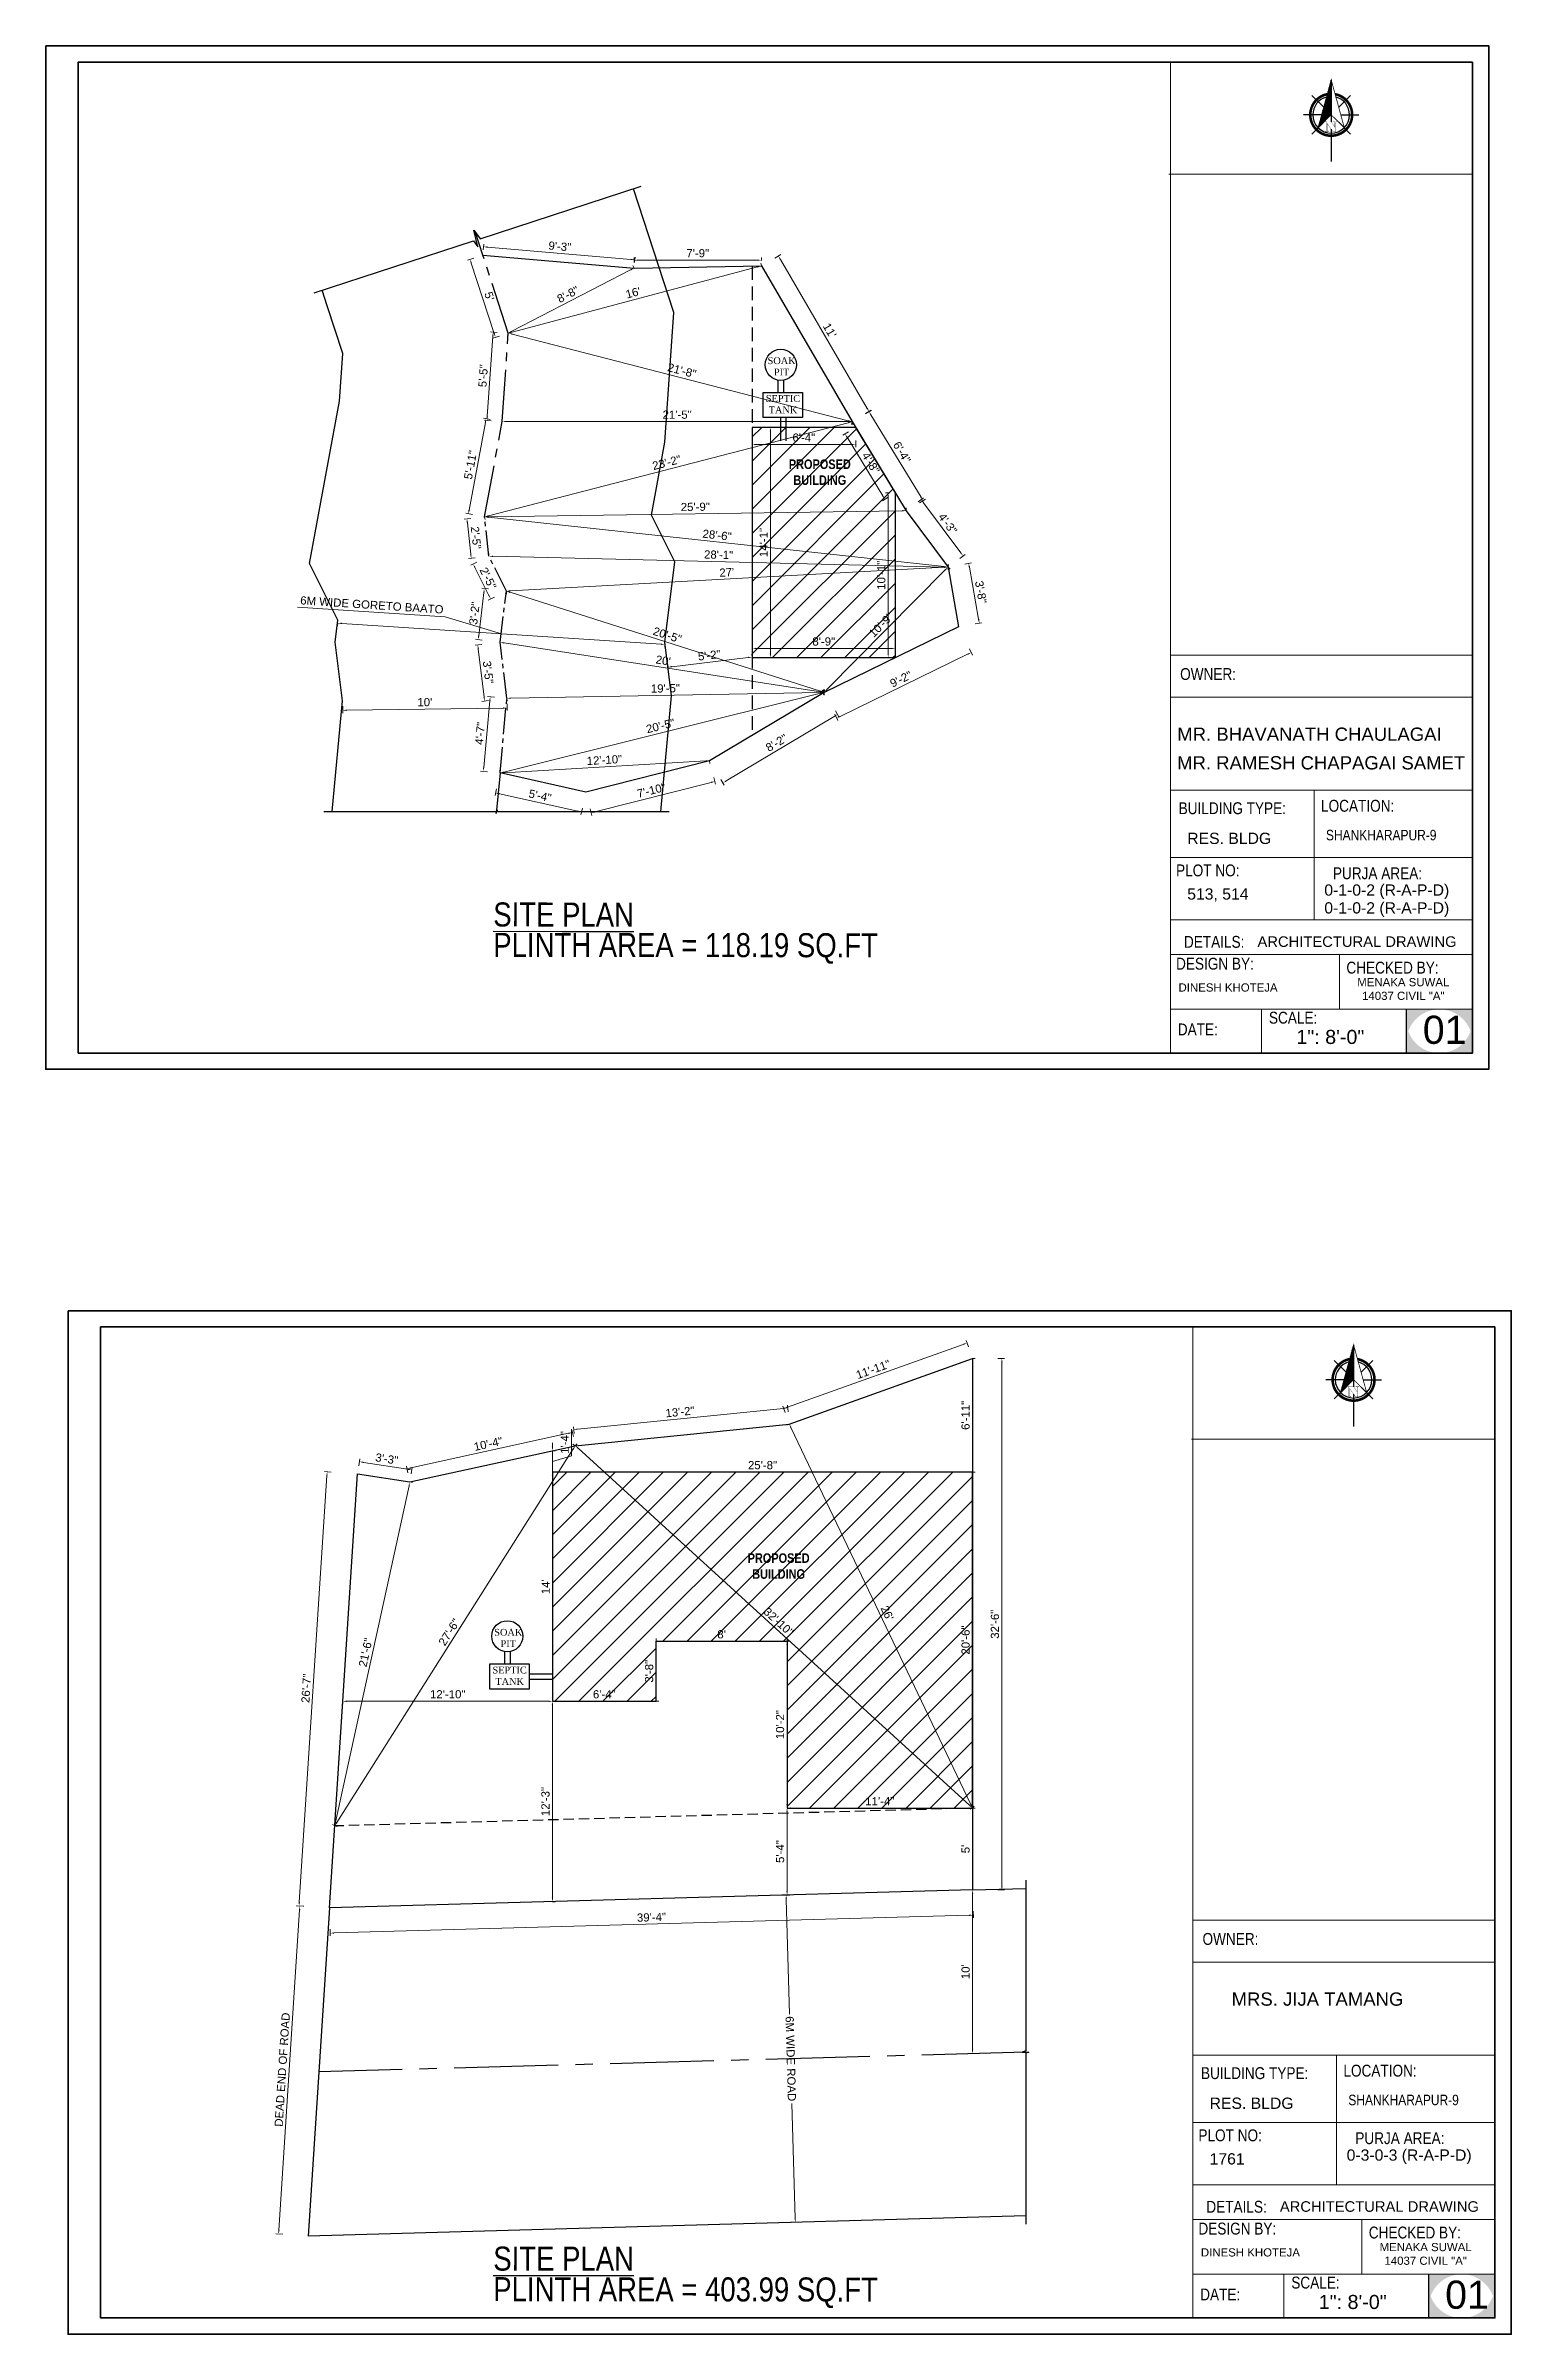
# Model space of a CAD drawing. Header units: inches. Extents: x 376358 to 406049, y -63575 to -53607.
# Drawn here: x 383378 to 384453, y -57467 to -55789 of the extents above; entities that cross this region are included whole.
import ezdxf

# ---------------------------------------------------------------- set-up
doc = ezdxf.new("R2010")
doc.units = ezdxf.units.IN
doc.header["$LTSCALE"] = 2
doc.header["$MEASUREMENT"] = 0
doc.header["$PDMODE"] = 34
for name, pattern in [('CENTER2', [28.575, 19.05, -3.175, 3.175, -3.175]), ('DASHED2', [0.375, 0.25, -0.125]), ('HIDDEN', [0.375, 0.25, -0.125])]:
    doc.linetypes.add(name, pattern=pattern)
doc.layers.get('0').update_dxf_attribs({"linetype": 'CONTINUOUS'})
doc.layers.get('DEFPOINTS').update_dxf_attribs({"color": 141, "linetype": 'CONTINUOUS'})
for name, color, linetype, lineweight in [('DIMENTION', 140, 'CONTINUOUS', 0), ('door', 20, 'CONTINUOUS', 35), ('OUTLINE', 1, 'CONTINUOUS', 25), ('Rebars', 1, 'CONTINUOUS', 13), ('Siteplan', 7, 'CONTINUOUS', 30), ('steps', 253, 'CONTINUOUS', 20), ('TEXT', 181, 'CONTINUOUS', 25), ('WALL - A', 1, 'CONTINUOUS', 40)]:
    doc.layers.add(name, color=color, linetype=linetype, lineweight=lineweight)
doc.layers.add('Normal Wall', color=7, linetype='CONTINUOUS', lineweight=35, true_color=0xffaf89)
doc.layers.add('Rear Wall', color=7, linetype='CONTINUOUS', lineweight=20, true_color=0xd4e480)
doc.layers.add('plan wall', color=7, linetype='CONTINUOUS')
doc.styles.add('Lettring Text', font='arial.ttf')
doc.styles.get("Standard").update_dxf_attribs({"font": 'ARIALN.TTF'})
doc.styles.add('SwissBT', font='swiss.ttf', dxfattribs={"height": 12})
doc.dimstyles.new('Copy of Standard', dxfattribs={"dimtxt": 6, "dimasz": 2.875, "dimexe": 2, "dimexo": 4, "dimgap": 2, "dimtad": 1, "dimdec": 0, "dimrnd": 1, "dimzin": 0, "dimdsep": 46, "dimlunit": 4, "dimtxsty": 'Lettring Text', "dimcen": 0.1, "dimclrd": 7, "dimclre": 7, "dimclrt": 7, "dimazin": 0, "dimtfac": 0.645, "dimtdec": 0, "dimtmove": 1, "dimatfit": 0, "dimfxl": 3, "dimfxlon": 1, "dimtfillclr": 256, "dimtolj": 1, "dimtzin": 0, "dimlwd": -1, "dimlwe": -1, "dimarcsym": 2})

msp = doc.modelspace()

# ---------------------------------------------------------------- texts
at = {"color": 0}
for s, p in [('OWNER:', (384210.1, -56254.3)), ('LOCATION:', (384313.4, -56350.9)), ('OWNER:', (384226.5, -57181.8)), ('LOCATION:', (384329.8, -57278.4))]:
    msp.add_text(s, height=8.7, dxfattribs=at).set_placement(p)
at = {"layer": 'plan wall', "ltscale": 3, "char_height": 17.612, "attachment_point": 7, "rotation": 359.9411}
for s, insert in [('{\\LSITE PLAN}', (383706.5, -56435.3)), ('PLINTH AREA = 118.19 SQ.FT', (383706.5, -56462.2)), ('{\\LSITE PLAN}', (383706.5, -57420.9)), ('PLINTH AREA = 403.99 SQ.FT', (383706.5, -57447.9))]:
    msp.add_mtext(s, dxfattribs=dict(at, insert=insert))
at = {"layer": 'steps', "color": 7, "ltscale": 0.3, "attachment_point": 2}
for s, insert, char_height, width in [('{\\fTimes New Roman|b0|i0|c0|p18;SOAK PIT}', (383917.9, -56017.7), 5, 21.766), ('{\\fTimes New Roman|b0|i0|c0|p18;SEPTIC TANK}', (383918.9, -56045.4), 5, 21.766), ('{\\fTechnic|b1|i0|c2|p2;PROPOSED BUILDING}', (383945.9, -56092.6), 7, 55.268), ('{\\fTechnic|b1|i0|c2|p2;PROPOSED BUILDING}', (383915.7, -56894.7), 7, 55.268), ('{\\fTimes New Roman|b0|i0|c0|p18;SOAK PIT}', (383717.5, -56950.1), 5, 21.766), ('{\\fTimes New Roman|b0|i0|c0|p18;SEPTIC TANK}', (383718.5, -56977.8), 5, 21.766)]:
    msp.add_mtext(s, dxfattribs=dict(at, insert=insert, char_height=char_height, width=width))
at = {"layer": 'TEXT', "color": 0}
for s, height, p in [('OWNER:', 8.7, (384210.1, -56254.3)), ('LOCATION:', 8.7, (384313.4, -56350.9)), ('CHECKED BY:', 8.704, (384332, -56469.6)), ('CHECKED BY:', 8.704, (384332, -56469.6)), ('SCALE:', 8.7, (384275.2, -56506.3)), ('SCALE:', 8.7, (384275.2, -56506.3)), ('OWNER:', 8.7, (384226.5, -57181.8)), ('LOCATION:', 8.7, (384329.8, -57278.4)), ('CHECKED BY:', 8.704, (384348.4, -57397.1)), ('CHECKED BY:', 8.704, (384348.4, -57397.1)), ('SCALE:', 8.7, (384291.6, -57433.8)), ('SCALE:', 8.7, (384291.6, -57433.8))]:
    msp.add_text(s, height=height, dxfattribs=at).set_placement(p)
at = {"layer": 'TEXT', "color": 0, "linetype": 'ByBlock', "style": 'SwissBT'}
for s, insert, char_height, width, attachment_point in [('MR. BHAVANATH CHAULAGAI', (384304.9, -56289.2), 9.72, 217.511, 2), ('MR. RAMESH CHAPAGAI SAMET', (384313.5, -56310.2), 9.72, 217.511, 2), ('ARCHITECTURAL DRAWING', (384266.8, -56442.3), 7.74, 268.532, 1), ('DINESH KHOTEJA', (384208.9, -56476.8), 6, 201.528, 1), ('MENAKA SUWAL\\P14037 CIVIL "A"', (384373.7, -56472.9), 6, 88.549, 2), ('MRS. JIJA TAMANG', (384310.8, -57216.7), 9.72, 217.511, 2), ('ARCHITECTURAL DRAWING', (384283.2, -57369.8), 7.74, 268.532, 1), ('DINESH KHOTEJA', (384225.3, -57404.3), 6, 201.528, 1), ('MENAKA SUWAL\\P14037 CIVIL "A"', (384390.1, -57400.4), 6, 88.549, 2)]:
    msp.add_mtext(s, dxfattribs=dict(at, insert=insert, char_height=char_height, width=width, attachment_point=attachment_point))
at = {"layer": 'TEXT', "color": 0, "attachment_point": 1}
for s, insert, char_height, width in [('BUILDING TYPE:', (384209, -56344), 8.704, 148.555), ('BUILDING TYPE:', (384209, -56344), 8.704, 148.555), ('PLOT NO: ', (384207.1, -56389.6), 8.7, 138.027), ('PLOT NO: ', (384207.1, -56389.6), 8.7, 138.027), ('PURJA AREA:', (384322.1, -56391.7), 8.704, 197.582), ('PURJA AREA:', (384322.1, -56391.7), 8.704, 197.582), ('DETAILS: ', (384212.9, -56442), 8.7, 138.027), ('DESIGN BY:', (384207.1, -56458), 8.7, 138.027), ('DESIGN BY:', (384207.1, -56458), 8.7, 138.027), ('DATE:', (384208.4, -56506.2), 8.7, 34.818), ('BUILDING TYPE:', (384225.4, -57271.5), 8.704, 148.555), ('BUILDING TYPE:', (384225.4, -57271.5), 8.704, 148.555), ('PLOT NO: ', (384223.5, -57317.1), 8.7, 138.027), ('PLOT NO: ', (384223.5, -57317.1), 8.7, 138.027), ('PURJA AREA:', (384338.5, -57319.2), 8.704, 197.582), ('PURJA AREA:', (384338.5, -57319.2), 8.704, 197.582), ('DETAILS: ', (384229.3, -57369.5), 8.7, 138.027), ('DESIGN BY:', (384223.5, -57385.5), 8.7, 138.027), ('DESIGN BY:', (384223.5, -57385.5), 8.7, 138.027), ('DATE:', (384224.8, -57433.8), 8.7, 34.818)]:
    msp.add_mtext(s, dxfattribs=dict(at, insert=insert, char_height=char_height, width=width))
at = {"layer": 'TEXT', "color": 0, "linetype": 'ByBlock', "char_height": 7.671, "attachment_point": 1}
for insert in [(384317, -56364.2), (384333.4, -57291.7)]:
    msp.add_mtext_dynamic_manual_height_columns('SHANKHARAPUR-9', width=381.035, gutter_width=1.53, heights=[0], dxfattribs=dict(at, insert=insert))
at = {"layer": 'TEXT', "color": 0, "style": 'SwissBT'}
for s, insert, char_height, width, attachment_point in [('RES. BLDG', (384215.3, -56366.3), 8.26, 163.214, 1), ('RES. BLDG', (384215.3, -56366.3), 8.26, 163.214, 1), ('513, 514', (384215.3, -56407.1), 8.26, 163.214, 1), ('0-1-0-2 (R-A-P-D)', (384361.6, -56404.2), 8.256, 163.214, 2), ('0-1-0-2 (R-A-P-D)', (384361.6, -56417.3), 8.256, 163.214, 2), ('01', (384388, -56500.5), 20.64, 20.158, 1), ('RES. BLDG', (384231.7, -57293.8), 8.26, 163.214, 1), ('RES. BLDG', (384231.7, -57293.8), 8.26, 163.214, 1), ('1761', (384231.7, -57334.6), 8.26, 163.214, 1), ('0-3-0-3 (R-A-P-D)', (384378, -57331.8), 8.256, 163.214, 2), ('01', (384404.4, -57428), 20.64, 20.158, 1)]:
    msp.add_mtext(s, dxfattribs=dict(at, insert=insert, char_height=char_height, width=width, attachment_point=attachment_point))
at = {"layer": 'TEXT', "color": 0, "ltscale": 0.5, "char_height": 10.32, "width": 127.534, "attachment_point": 1, "style": 'SwissBT'}
for insert in [(384295.3, -56510.9), (384295.3, -56510.9), (384311.7, -57438.5), (384311.7, -57438.5)]:
    msp.add_mtext('1": 8\'-0"', dxfattribs=dict(at, insert=insert))

# ---------------------------------------------------------------- blocks, each defined once
blk = doc.blocks.new('*X29')
at = {"color": 0}
for p, q in [((146.75, -411.68), (147.62, -410.82)), ((146.95, -410.95), (147.62, -410.29)), ((147.15, -410.22), (147.62, -409.76)), ((147.35, -409.49), (147.62, -409.23)), ((147.55, -408.76), (147.62, -408.7)), ((143.56, -423.36), (147.62, -419.3)), ((143.76, -422.63), (147.62, -418.77)), ((143.96, -421.9), (147.62, -418.24)), ((144.16, -421.17), (147.62, -417.71)), ((144.36, -420.44), (147.62, -417.18)), ((144.56, -419.71), (147.62, -416.65)), ((144.76, -418.98), (147.62, -416.12)), ((144.96, -418.25), (147.62, -415.59)), ((145.16, -417.52), (147.62, -415.06)), ((145.36, -416.79), (147.62, -414.53)), ((145.56, -416.06), (147.62, -414)), ((145.76, -415.33), (147.62, -413.47)), ((145.96, -414.6), (147.62, -412.94)), ((146.16, -413.87), (147.62, -412.41)), ((146.36, -413.14), (147.62, -411.88)), ((146.55, -412.41), (147.62, -411.35)), ((142.76, -426.28), (147.62, -421.42)), ((142.96, -425.55), (147.62, -420.89)), ((143.16, -424.82), (147.62, -420.36)), ((143.36, -424.09), (147.62, -419.83))]:
    blk.add_line(p, q, dxfattribs=at)
blk = doc.blocks.new('NORTH_15')
for p, q in [((0, 3.66), (0, 10.62)), ((-13.37, 0), (2.72, 0)), ((-2.87, 2.87), (-7.37, 7.37)), ((2.87, 2.87), (7.37, 7.37)), ((5.49, 0), (17.83, 0)), ((-2.87, -2.87), (-7.37, -7.37)), ((0, -3.66), (0, -10.62)), ((2.87, -2.87), (7.37, -7.37))]:
    blk.add_line(p, q)
for points, const_width in [([(4.96, -5.01), (-13.37, 0), (4.9, 5), (0, 0), (4.96, -5.01)], 0.3), ([(5.93, -1.55), (6, -1.55), (6.07, -1.54), (6.13, -1.53), (6.17, -1.52), (6.22, -1.51), (6.26, -1.49), (6.28, -1.47), (6.3, -1.45), (6.32, -1.42), (6.33, -1.39), (6.35, -1.34), (6.36, -1.29), (6.37, -1.23), (6.38, -1.16), (6.38, -1.08), (6.38, -1), (6.54, -1), (6.54, -2.34), (6.38, -2.34), (6.38, -2.3), (6.38, -2.23), (6.38, -2.16), (6.37, -2.09), (6.36, -2.04), (6.35, -1.99), (6.33, -1.95), (6.32, -1.91), (6.3, -1.88), (6.28, -1.86), (6.26, -1.83), (6.22, -1.81), (6.18, -1.8), (6.13, -1.78), (6.07, -1.77), (6.01, -1.76), (5.95, -1.76), (2.66, -1.76), (2.66, -2.34), (2.5, -2.34), (2.5, -0.16), (4.71, 1.44), (3.14, 1.44), (3.07, 1.44), (3, 1.43), (2.94, 1.42), (2.89, 1.41), (2.85, 1.4), (2.81, 1.38), (2.78, 1.36), (2.76, 1.34), (2.74, 1.31), (2.72, 1.27), (2.7, 1.22), (2.69, 1.17), (2.68, 1.11), (2.67, 1.04), (2.66, 0.97), (2.66, 0.89), (2.66, 0.87), (2.5, 0.87), (2.5, 2.21), (2.66, 2.21), (2.66, 2.17), (2.66, 2.09), (2.67, 2.03), (2.68, 1.97), (2.69, 1.91), (2.7, 1.86), (2.71, 1.82), (2.73, 1.78), (2.75, 1.76), (2.77, 1.74), (2.8, 1.72), (2.85, 1.7), (2.89, 1.68), (2.94, 1.67), (3, 1.66), (3.07, 1.66), (3.14, 1.66), (6.54, 1.66), (6.54, 0.75), (3.33, -1.55), (5.93, -1.55), (5.93, -1.55)], 0.1)]:
    blk.add_lwpolyline(points, dxfattribs=dict(const_width=const_width))
at = {"const_width": 1}
for points in [[(0, -8, 1), (0, 8, 0.359415), (-7.86, 1.52, 1)], [(-7.86, -1.52, 0.359415), (0, -8, 1)]]:
    blk.add_lwpolyline(points, format="xyb", dxfattribs=at)
for start, end in [(90, 164.97304), (270, 90), (195.02696, 270)]:
    blk.add_arc((0, 0), 7, start, end)
at = {"rotation": 90}
blk.add_blockref('*X29', (-421.89, -147.62), dxfattribs=at)
blk = doc.blocks.new('A$C0BDB7EE9')
at = {"layer": 'Siteplan', "xscale": 2.999999999999779, "yscale": 2.999999999999779, "zscale": 2.999999999999779, "rotation": 247.8612575918487}
blk.add_blockref('NORTH_15', (20.2, 49.5), dxfattribs=at)
blk = doc.blocks.new('A$C327B4BBD')
at = {"layer": 'DIMENTION', "ltscale": 0.3, "xscale": 1.171875000000082, "yscale": 1.171875000000082, "zscale": 1.171875000000082, "rotation": 112.1387424081494}
blk.add_blockref('A$C0BDB7EE9', (16.1, 0), dxfattribs=at)
blk = doc.blocks.new('*D630')
at = {"layer": 'DEFPOINTS', "color": 0, "ltscale": 0.5, "transparency": 16777216}
for p in [(383646.8, -56833.6), (383607, -56836.3), (383645.4, -56842.4)]:
    blk.add_point(p, dxfattribs=at)
at = {"layer": 'steps', "color": 7, "ltscale": 0.5, "transparency": 16777216}
for p, q in [((383608, -56830.5), (383608.7, -56825.5)), ((383611.3, -56828), (383643.9, -56833.1)), ((383646.3, -56836.5), (383647.1, -56831.6))]:
    blk.add_line(p, q, dxfattribs=at)
for points in [[(383611.3, -56827.5), (383611.2, -56828.4), (383608.4, -56827.5)], [(383644, -56832.6), (383643.9, -56833.6), (383646.8, -56833.6)]]:
    blk.add_solid(points, dxfattribs=at)
at = {"layer": 'steps', "color": 7, "ltscale": 0.5, "transparency": 16777216, "insert": (383628.4, -56825.5), "char_height": 6, "attachment_point": 5, "rotation": 351.0432, "style": 'Lettring Text'}
blk.add_mtext('\\A1;3\'-3"', dxfattribs=at)
blk = doc.blocks.new('*D631')
at = {"layer": 'DEFPOINTS', "color": 0, "ltscale": 0.5, "transparency": 16777216}
for p in [(383764.5, -56806.1), (383766.6, -56815.8), (383645.4, -56842.4)]:
    blk.add_point(p, dxfattribs=at)
at = {"layer": 'steps', "color": 7, "ltscale": 0.5, "transparency": 16777216}
for p, q in [((383646.1, -56832.1), (383761.7, -56806.7)), ((383765.2, -56809), (383764.1, -56804.2)), ((383643.9, -56835.6), (383642.8, -56830.7))]:
    blk.add_line(p, q, dxfattribs=at)
for points in [[(383761.6, -56806.3), (383761.8, -56807.2), (383764.5, -56806.1)], [(383646, -56831.6), (383646.2, -56832.5), (383643.3, -56832.7)]]:
    blk.add_solid(points, dxfattribs=at)
at = {"layer": 'steps', "color": 7, "ltscale": 0.5, "transparency": 16777216, "insert": (383702.8, -56814.5), "char_height": 6, "attachment_point": 5, "rotation": 12.3621, "style": 'Lettring Text'}
blk.add_mtext('\\A1;10\'-4"', dxfattribs=at)
blk = doc.blocks.new('*D632')
at = {"layer": 'DEFPOINTS', "color": 0, "ltscale": 0.5, "transparency": 16777216}
for p in [(383922.3, -56788.1), (383923.5, -56799.9), (383766.6, -56815.8)]:
    blk.add_point(p, dxfattribs=at)
at = {"layer": 'steps', "color": 7, "ltscale": 0.5, "transparency": 16777216}
for p, q in [((383768.3, -56803.7), (383919.4, -56788.4)), ((383922.6, -56791), (383922.1, -56786.1)), ((383765.7, -56806.9), (383765.2, -56802))]:
    blk.add_line(p, q, dxfattribs=at)
for points in [[(383919.4, -56787.9), (383919.5, -56788.8), (383922.3, -56788.1)], [(383768.2, -56803.2), (383768.3, -56804.1), (383765.4, -56803.9)]]:
    blk.add_solid(points, dxfattribs=at)
at = {"layer": 'steps', "color": 7, "ltscale": 0.5, "transparency": 16777216, "insert": (383843.4, -56791), "char_height": 6, "attachment_point": 5, "rotation": 5.7812, "style": 'Lettring Text'}
blk.add_mtext('\\A1;13\'-2"', dxfattribs=at)
blk = doc.blocks.new('*D633')
at = {"layer": 'DEFPOINTS', "color": 0, "ltscale": 0.5, "transparency": 16777216}
for p in [(384053.8, -56740.5), (384057.9, -56751.8), (383923.5, -56799.9)]:
    blk.add_point(p, dxfattribs=at)
at = {"layer": 'steps', "color": 7, "ltscale": 0.5, "transparency": 16777216}
for p, q in [((383922.1, -56787.6), (384051.1, -56741.5)), ((384054.9, -56743.3), (384053.2, -56738.6)), ((383920.4, -56791.4), (383918.8, -56786.7))]:
    blk.add_line(p, q, dxfattribs=at)
for points in [[(384051, -56741), (384051.3, -56741.9), (384053.8, -56740.5)], [(383922, -56787.1), (383922.3, -56788.1), (383919.4, -56788.6)]]:
    blk.add_solid(points, dxfattribs=at)
at = {"layer": 'steps', "color": 7, "ltscale": 0.5, "transparency": 16777216, "insert": (383985, -56759.8), "char_height": 6, "attachment_point": 5, "rotation": 19.6714, "style": 'Lettring Text'}
blk.add_mtext('\\A1;11\'-11"', dxfattribs=at)
blk = doc.blocks.new('*D634')
at = {"layer": 'DEFPOINTS', "color": 0, "ltscale": 0.5, "transparency": 16777216}
for p in [(384057.9, -56751.8), (384057.9, -57141.5), (384079.4, -57141.5)]:
    blk.add_point(p, dxfattribs=at)
at = {"layer": 'steps', "color": 7, "ltscale": 0.5, "transparency": 16777216}
for p, q in [((384076.4, -56751.8), (384081.4, -56751.8)), ((384079.4, -56754.7), (384079.4, -57138.7)), ((384076.4, -57141.5), (384081.4, -57141.5))]:
    blk.add_line(p, q, dxfattribs=at)
for points in [[(384078.9, -56754.7), (384079.9, -56754.7), (384079.4, -56751.8)], [(384078.9, -57138.7), (384079.9, -57138.7), (384079.4, -57141.5)]]:
    blk.add_solid(points, dxfattribs=at)
at = {"layer": 'steps', "color": 7, "ltscale": 0.5, "transparency": 16777216, "insert": (384074.3, -56946.7), "char_height": 6, "attachment_point": 5, "rotation": 90, "style": 'Lettring Text'}
blk.add_mtext('\\A1;32\'-6"', dxfattribs=at)
blk = doc.blocks.new('*D635')
at = {"layer": 'DEFPOINTS', "color": 0, "ltscale": 0.5, "transparency": 16777216}
for p in [(384057.9, -57141.5), (383586.4, -57154.7), (383586.9, -57173.2)]:
    blk.add_point(p, dxfattribs=at)
at = {"layer": 'steps', "color": 7, "ltscale": 0.5, "transparency": 16777216}
for p, q in [((383586.9, -57170.2), (383587, -57175.2)), ((384055.5, -57160.1), (383589.8, -57173.1)), ((384058.3, -57157), (384058.5, -57162))]:
    blk.add_line(p, q, dxfattribs=at)
for points in [[(384055.5, -57159.6), (384055.6, -57160.6), (384058.4, -57160)], [(383589.8, -57172.7), (383589.8, -57173.6), (383586.9, -57173.2)]]:
    blk.add_solid(points, dxfattribs=at)
at = {"layer": 'steps', "color": 7, "ltscale": 0.5, "transparency": 16777216, "insert": (383822.5, -57161.6), "char_height": 6, "attachment_point": 5, "rotation": 1.6021, "style": 'Lettring Text'}
blk.add_mtext('\\A1;39\'-4"', dxfattribs=at)
blk = doc.blocks.new('*D636')
at = {"layer": 'DEFPOINTS', "color": 0, "ltscale": 0.5, "transparency": 16777216}
for p in [(383584.7, -56834.9), (383607, -56836.3), (383586.4, -57154.7)]:
    blk.add_point(p, dxfattribs=at)
at = {"layer": 'steps', "color": 7, "ltscale": 0.5, "transparency": 16777216}
for p, q in [((383587.7, -56835.1), (383582.7, -56834.7)), ((383564.3, -57150.4), (383584.5, -56837.7)), ((383567.1, -57153.5), (383562.1, -57153.1))]:
    blk.add_line(p, q, dxfattribs=at)
for points in [[(383584.1, -56837.7), (383585, -56837.8), (383584.7, -56834.9)], [(383563.8, -57150.4), (383564.8, -57150.4), (383564.1, -57153.3)]]:
    blk.add_solid(points, dxfattribs=at)
at = {"layer": 'steps', "color": 7, "ltscale": 0.5, "transparency": 16777216, "insert": (383569.4, -56993.7), "char_height": 6, "attachment_point": 5, "rotation": 86.2947, "style": 'Lettring Text'}
blk.add_mtext('\\A1;26\'-7"', dxfattribs=at)
blk = doc.blocks.new('*D637')
at = {"layer": 'DEFPOINTS', "color": 0, "ltscale": 0.5, "transparency": 16777216}
for p in [(383645.4, -56842.4), (383590.3, -57094.6), (383590.3, -57094.6)]:
    blk.add_point(p, dxfattribs=at)
at = {"layer": 'steps', "color": 7, "ltscale": 0.5, "transparency": 16777216}
for p, q in [((383644.8, -56845.2), (383590.9, -57091.8)), ((383645.4, -56842.4), (383647.3, -56842.8)), ((383590.3, -57094.6), (383592.3, -57095))]:
    blk.add_line(p, q, dxfattribs=at)
for points in [[(383644.3, -56845.1), (383645.2, -56845.3), (383645.4, -56842.4)], [(383590.5, -57091.7), (383591.4, -57091.9), (383590.3, -57094.6)]]:
    blk.add_solid(points, dxfattribs=at)
at = {"layer": 'steps', "color": 7, "ltscale": 0.5, "transparency": 16777216, "insert": (383612.9, -56967.4), "char_height": 6, "attachment_point": 5, "rotation": 77.6852, "style": 'Lettring Text'}
blk.add_mtext('\\A1;21\'-6"', dxfattribs=at)
blk = doc.blocks.new('*D638')
at = {"layer": 'DEFPOINTS', "color": 0, "ltscale": 0.5, "transparency": 16777216}
for p in [(383766.6, -56815.8), (383766.6, -56815.8), (383590.3, -57094.6)]:
    blk.add_point(p, dxfattribs=at)
at = {"layer": 'steps', "color": 7, "ltscale": 0.5, "transparency": 16777216}
for p, q in [((383591.9, -57092.2), (383765.1, -56818.2)), ((383766.6, -56815.8), (383764.9, -56814.7)), ((383590.3, -57094.6), (383588.6, -57093.5))]:
    blk.add_line(p, q, dxfattribs=at)
for points in [[(383764.7, -56818), (383765.5, -56818.5), (383766.6, -56815.8)], [(383591.5, -57091.9), (383592.3, -57092.4), (383590.3, -57094.6)]]:
    blk.add_solid(points, dxfattribs=at)
at = {"layer": 'steps', "color": 7, "ltscale": 0.5, "transparency": 16777216, "insert": (383674.2, -56952.5), "char_height": 6, "attachment_point": 5, "rotation": 57.6924, "style": 'Lettring Text'}
blk.add_mtext('\\A1;27\'-6"', dxfattribs=at)
blk = doc.blocks.new('*D645')
at = {"layer": 'DEFPOINTS', "color": 0, "ltscale": 0.5, "transparency": 16777216}
for p in [(383766.6, -56815.8), (384057.9, -57081.5), (384057.9, -57081.5)]:
    blk.add_point(p, dxfattribs=at)
at = {"layer": 'steps', "color": 7, "ltscale": 0.5, "transparency": 16777216}
for p, q in [((383766.6, -56815.8), (383768, -56814.3)), ((383768.8, -56817.7), (384055.8, -57079.6)), ((384057.9, -57081.5), (384059.2, -57080))]:
    blk.add_line(p, q, dxfattribs=at)
for points in [[(383769.1, -56817.4), (383768.4, -56818.1), (383766.6, -56815.8)], [(384056.1, -57079.2), (384055.4, -57079.9), (384057.9, -57081.5)]]:
    blk.add_solid(points, dxfattribs=at)
at = {"layer": 'steps', "color": 7, "ltscale": 0.5, "transparency": 16777216, "insert": (383915.7, -56944.9), "char_height": 6, "attachment_point": 5, "rotation": 317.624, "style": 'Lettring Text'}
blk.add_mtext('\\A1;32\'-10"', dxfattribs=at)
blk = doc.blocks.new('*D639')
at = {"layer": 'DEFPOINTS', "color": 0, "ltscale": 0.5, "transparency": 16777216}
for p in [(383923.5, -56799.9), (383923.5, -56799.9), (384057.9, -57081.5)]:
    blk.add_point(p, dxfattribs=at)
at = {"layer": 'steps', "color": 7, "ltscale": 0.5, "transparency": 16777216}
for p, q in [((383923.5, -56799.9), (383921.7, -56800.8)), ((384056.7, -57078.9), (383924.7, -56802.5)), ((384057.9, -57081.5), (384056.1, -57082.4))]:
    blk.add_line(p, q, dxfattribs=at)
for points in [[(383925.2, -56802.3), (383924.3, -56802.7), (383923.5, -56799.9)], [(384057.1, -57078.7), (384056.2, -57079.1), (384057.9, -57081.5)]]:
    blk.add_solid(points, dxfattribs=at)
at = {"layer": 'steps', "color": 7, "ltscale": 0.5, "transparency": 16777216, "insert": (383995.3, -56938.5), "char_height": 6, "attachment_point": 5, "rotation": 295.5147, "style": 'Lettring Text'}
blk.add_mtext("\\A1;26'", dxfattribs=at)
blk = doc.blocks.new('*D640')
at = {"layer": 'DEFPOINTS', "color": 0, "ltscale": 0.5, "transparency": 16777216}
for p in [(384057.9, -56835.2), (384057.9, -56835.2), (384057.9, -57081.5)]:
    blk.add_point(p, dxfattribs=at)
at = {"layer": 'steps', "color": 7, "ltscale": 0.5, "transparency": 16777216}
for p, q in [((384057.9, -56835.2), (384059.9, -56835.2)), ((384057.9, -57078.6), (384057.9, -56838)), ((384057.9, -57081.5), (384059.9, -57081.5))]:
    blk.add_line(p, q, dxfattribs=at)
for points in [[(384057.4, -56838), (384058.4, -56838), (384057.9, -56835.2)], [(384057.4, -57078.6), (384058.4, -57078.6), (384057.9, -57081.5)]]:
    blk.add_solid(points, dxfattribs=at)
at = {"layer": 'steps', "color": 7, "ltscale": 0.5, "transparency": 16777216, "insert": (384052.8, -56958.3), "char_height": 6, "attachment_point": 5, "rotation": 90, "style": 'Lettring Text'}
blk.add_mtext('\\A1;20\'-6"', dxfattribs=at)
blk = doc.blocks.new('*D618')
at = {"layer": 'DEFPOINTS', "color": 0, "ltscale": 0.5, "transparency": 16777216}
for p in [(383749.9, -56835.2), (383749.9, -56835.2), (384057.9, -56835.2)]:
    blk.add_point(p, dxfattribs=at)
at = {"layer": 'steps', "color": 7, "ltscale": 0.5, "transparency": 16777216}
for p, q in [((383749.9, -56835.2), (383749.9, -56833.2)), ((384055, -56835.2), (383752.8, -56835.2)), ((384057.9, -56835.2), (384057.9, -56833.2))]:
    blk.add_line(p, q, dxfattribs=at)
for points in [[(383752.8, -56834.7), (383752.8, -56835.7), (383749.9, -56835.2)], [(384055, -56834.7), (384055, -56835.7), (384057.9, -56835.2)]]:
    blk.add_solid(points, dxfattribs=at)
at = {"layer": 'steps', "color": 7, "ltscale": 0.5, "transparency": 16777216, "insert": (383903.9, -56830.1), "char_height": 6, "attachment_point": 5, "style": 'Lettring Text'}
blk.add_mtext('\\A1;25\'-8"', dxfattribs=at)
blk = doc.blocks.new('*D619')
at = {"layer": 'DEFPOINTS', "color": 0, "ltscale": 0.5, "transparency": 16777216}
for p in [(383749.9, -56835.2), (383749.9, -57003.2), (383749.9, -57003.2)]:
    blk.add_point(p, dxfattribs=at)
at = {"layer": 'steps', "color": 7, "ltscale": 0.5, "transparency": 16777216}
for p, q in [((383749.9, -56835.2), (383751.9, -56835.2)), ((383749.9, -56838), (383749.9, -57000.3)), ((383749.9, -57003.2), (383751.9, -57003.2))]:
    blk.add_line(p, q, dxfattribs=at)
for points in [[(383749.4, -56838), (383750.4, -56838), (383749.9, -56835.2)], [(383749.4, -57000.3), (383750.4, -57000.3), (383749.9, -57003.2)]]:
    blk.add_solid(points, dxfattribs=at)
at = {"layer": 'steps', "color": 7, "ltscale": 0.5, "transparency": 16777216, "insert": (383744.9, -56919.2), "char_height": 6, "attachment_point": 5, "rotation": 90, "style": 'Lettring Text'}
blk.add_mtext("\\A1;14'", dxfattribs=at)
blk = doc.blocks.new('*D641')
at = {"layer": 'DEFPOINTS', "color": 0, "ltscale": 0.5, "transparency": 16777216}
for p in [(383749.9, -57003.2), (383825.9, -57003.2), (383825.9, -57003.2)]:
    blk.add_point(p, dxfattribs=at)
at = {"layer": 'steps', "color": 7, "ltscale": 0.5, "transparency": 16777216}
for p, q in [((383749.9, -57003.2), (383749.9, -57001.2)), ((383825.9, -57003.2), (383825.9, -57001.2)), ((383752.8, -57003.2), (383823, -57003.2))]:
    blk.add_line(p, q, dxfattribs=at)
for points in [[(383752.8, -57002.7), (383752.8, -57003.7), (383749.9, -57003.2)], [(383823, -57002.7), (383823, -57003.7), (383825.9, -57003.2)]]:
    blk.add_solid(points, dxfattribs=at)
at = {"layer": 'steps', "color": 7, "ltscale": 0.5, "transparency": 16777216, "insert": (383787.9, -56998.1), "char_height": 6, "attachment_point": 5, "style": 'Lettring Text'}
blk.add_mtext('\\A1;6\'-4"', dxfattribs=at)
blk = doc.blocks.new('*D642')
at = {"layer": 'DEFPOINTS', "color": 0, "ltscale": 0.5, "transparency": 16777216}
for p in [(383825.9, -56959.2), (383825.9, -56959.2), (383825.9, -57003.2)]:
    blk.add_point(p, dxfattribs=at)
at = {"layer": 'steps', "color": 7, "ltscale": 0.5, "transparency": 16777216}
for p, q in [((383825.9, -56959.2), (383827.9, -56959.2)), ((383825.9, -57000.3), (383825.9, -56962)), ((383825.9, -57003.2), (383827.9, -57003.2))]:
    blk.add_line(p, q, dxfattribs=at)
for points in [[(383825.4, -56962), (383826.4, -56962), (383825.9, -56959.2)], [(383825.4, -57000.3), (383826.4, -57000.3), (383825.9, -57003.2)]]:
    blk.add_solid(points, dxfattribs=at)
at = {"layer": 'steps', "color": 7, "ltscale": 0.5, "transparency": 16777216, "insert": (383820.8, -56981.2), "char_height": 6, "attachment_point": 5, "rotation": 90, "style": 'Lettring Text'}
blk.add_mtext('\\A1;3\'-8"', dxfattribs=at)
blk = doc.blocks.new('*D643')
at = {"layer": 'DEFPOINTS', "color": 0, "ltscale": 0.5, "transparency": 16777216}
for p in [(383825.9, -56959.2), (383921.9, -56959.2), (383921.9, -56959.2)]:
    blk.add_point(p, dxfattribs=at)
at = {"layer": 'steps', "color": 7, "ltscale": 0.5, "transparency": 16777216}
for p, q in [((383825.9, -56959.2), (383825.9, -56957.2)), ((383828.8, -56959.2), (383919, -56959.2)), ((383921.9, -56959.2), (383921.9, -56957.2))]:
    blk.add_line(p, q, dxfattribs=at)
for points in [[(383828.8, -56958.7), (383828.8, -56959.7), (383825.9, -56959.2)], [(383919, -56958.7), (383919, -56959.7), (383921.9, -56959.2)]]:
    blk.add_solid(points, dxfattribs=at)
at = {"layer": 'steps', "color": 7, "ltscale": 0.5, "transparency": 16777216, "insert": (383873.9, -56954.1), "char_height": 6, "attachment_point": 5, "style": 'Lettring Text'}
blk.add_mtext("\\A1;8'", dxfattribs=at)
blk = doc.blocks.new('*D620')
at = {"layer": 'DEFPOINTS', "color": 0, "ltscale": 0.5, "transparency": 16777216}
for p in [(383921.9, -56959.2), (383921.9, -57081.5), (383921.9, -57081.5)]:
    blk.add_point(p, dxfattribs=at)
at = {"layer": 'steps', "color": 7, "ltscale": 0.5, "transparency": 16777216}
for p, q in [((383921.9, -56959.2), (383923.9, -56959.2)), ((383921.9, -56962), (383921.9, -57078.6)), ((383921.9, -57081.5), (383923.9, -57081.5))]:
    blk.add_line(p, q, dxfattribs=at)
for points in [[(383921.4, -56962), (383922.4, -56962), (383921.9, -56959.2)], [(383921.4, -57078.6), (383922.4, -57078.6), (383921.9, -57081.5)]]:
    blk.add_solid(points, dxfattribs=at)
at = {"layer": 'steps', "color": 7, "ltscale": 0.5, "transparency": 16777216, "insert": (383916.8, -57020.3), "char_height": 6, "attachment_point": 5, "rotation": 90, "style": 'Lettring Text'}
blk.add_mtext('\\A1;10\'-2"', dxfattribs=at)
blk = doc.blocks.new('*D644')
at = {"layer": 'DEFPOINTS', "color": 0, "ltscale": 0.5, "transparency": 16777216}
for p in [(383921.9, -57081.5), (384057.9, -57081.5), (384057.9, -57081.5)]:
    blk.add_point(p, dxfattribs=at)
at = {"layer": 'steps', "color": 7, "ltscale": 0.5, "transparency": 16777216}
for p, q in [((383921.9, -57081.5), (383921.9, -57079.5)), ((383924.8, -57081.5), (384055, -57081.5)), ((384057.9, -57081.5), (384057.9, -57079.5))]:
    blk.add_line(p, q, dxfattribs=at)
for points in [[(383924.8, -57081), (383924.8, -57082), (383921.9, -57081.5)], [(384055, -57081), (384055, -57082), (384057.9, -57081.5)]]:
    blk.add_solid(points, dxfattribs=at)
at = {"layer": 'steps', "color": 7, "ltscale": 0.5, "transparency": 16777216, "insert": (383989.9, -57076.5), "char_height": 6, "attachment_point": 5, "style": 'Lettring Text'}
blk.add_mtext('\\A1;11\'-4"', dxfattribs=at)
blk = doc.blocks.new('*D621')
at = {"layer": 'DEFPOINTS', "color": 0, "ltscale": 0.5, "transparency": 16777216}
for p in [(383749.9, -56819.5), (383749.9, -56819.5), (383749.9, -56835.2)]:
    blk.add_point(p, dxfattribs=at)
at = {"layer": 'steps', "color": 7, "ltscale": 0.5, "transparency": 16777216}
for p, q in [((383749.9, -56816.6), (383749.9, -56813.7)), ((383763.9, -56823.1), (383763.9, -56803.7)), ((383749.9, -56819.5), (383751.9, -56819.5)), ((383749.9, -56835.2), (383749.9, -56819.5)), ((383749.9, -56835.2), (383749.9, -56819.5)), ((383749.9, -56827.3), (383763.9, -56823.1)), ((383749.9, -56835.2), (383751.9, -56835.2)), ((383749.9, -56838), (383749.9, -56840.9))]:
    blk.add_line(p, q, dxfattribs=at)
for points in [[(383749.4, -56816.6), (383750.4, -56816.6), (383749.9, -56819.5)], [(383749.4, -56838), (383750.4, -56838), (383749.9, -56835.2)]]:
    blk.add_solid(points, dxfattribs=at)
at = {"layer": 'steps', "color": 7, "ltscale": 0.5, "transparency": 16777216, "insert": (383758.9, -56813.4), "char_height": 6, "attachment_point": 5, "rotation": 90, "style": 'Lettring Text'}
blk.add_mtext('\\A1;1\'-4"', dxfattribs=at)
blk = doc.blocks.new('*D622')
at = {"layer": 'DEFPOINTS', "color": 0, "ltscale": 0.5, "transparency": 16777216}
for p in [(384057.9, -57081.5), (384057.9, -57141.5), (384057.9, -57141.5)]:
    blk.add_point(p, dxfattribs=at)
at = {"layer": 'steps', "color": 7, "ltscale": 0.5, "transparency": 16777216}
for p, q in [((384057.9, -57081.5), (384059.9, -57081.5)), ((384057.9, -57084.4), (384057.9, -57138.7)), ((384057.9, -57141.5), (384059.9, -57141.5))]:
    blk.add_line(p, q, dxfattribs=at)
for points in [[(384057.4, -57084.4), (384058.4, -57084.4), (384057.9, -57081.5)], [(384057.4, -57138.7), (384058.4, -57138.7), (384057.9, -57141.5)]]:
    blk.add_solid(points, dxfattribs=at)
at = {"layer": 'steps', "color": 7, "ltscale": 0.5, "transparency": 16777216, "insert": (384052.8, -57111.5), "char_height": 6, "attachment_point": 5, "rotation": 90, "style": 'Lettring Text'}
blk.add_mtext("\\A1;5'", dxfattribs=at)
blk = doc.blocks.new('*D623')
at = {"layer": 'DEFPOINTS', "color": 0, "ltscale": 0.5, "transparency": 16777216}
for p in [(383921.9, -57081.5), (383921.7, -57145.3), (383921.9, -57145.3)]:
    blk.add_point(p, dxfattribs=at)
at = {"layer": 'steps', "color": 7, "ltscale": 0.5, "transparency": 16777216}
for p, q in [((383921.9, -57081.5), (383923.9, -57081.5)), ((383921.9, -57084.4), (383921.9, -57142.5)), ((383921.9, -57145.3), (383923.9, -57145.3))]:
    blk.add_line(p, q, dxfattribs=at)
for points in [[(383921.4, -57084.4), (383922.4, -57084.4), (383921.9, -57081.5)], [(383921.4, -57142.5), (383922.4, -57142.5), (383921.9, -57145.3)]]:
    blk.add_solid(points, dxfattribs=at)
at = {"layer": 'steps', "color": 7, "ltscale": 0.5, "transparency": 16777216, "insert": (383916.8, -57113.4), "char_height": 6, "attachment_point": 5, "rotation": 90, "style": 'Lettring Text'}
blk.add_mtext('\\A1;5\'-4"', dxfattribs=at)
blk = doc.blocks.new('*D624')
at = {"layer": 'DEFPOINTS', "color": 0, "ltscale": 0.5, "transparency": 16777216}
for p in [(383749.9, -57003.2), (383749.8, -57150.2), (383749.9, -57150.2)]:
    blk.add_point(p, dxfattribs=at)
at = {"layer": 'steps', "color": 7, "ltscale": 0.5, "transparency": 16777216}
for p, q in [((383749.9, -57003.2), (383751.9, -57003.2)), ((383749.9, -57006), (383749.9, -57147.3)), ((383749.9, -57150.2), (383751.9, -57150.2))]:
    blk.add_line(p, q, dxfattribs=at)
for points in [[(383749.4, -57006), (383750.4, -57006), (383749.9, -57003.2)], [(383749.4, -57147.3), (383750.4, -57147.3), (383749.9, -57150.2)]]:
    blk.add_solid(points, dxfattribs=at)
at = {"layer": 'steps', "color": 7, "ltscale": 0.5, "transparency": 16777216, "insert": (383744.8, -57076.7), "char_height": 6, "attachment_point": 5, "rotation": 90, "style": 'Lettring Text'}
blk.add_mtext('\\A1;12\'-3"', dxfattribs=at)
blk = doc.blocks.new('*D625')
at = {"layer": 'DEFPOINTS', "color": 0, "ltscale": 0.5, "transparency": 16777216}
for p in [(384057.9, -56751.8), (384057.9, -56751.8), (384057.9, -56835.2)]:
    blk.add_point(p, dxfattribs=at)
at = {"layer": 'steps', "color": 7, "ltscale": 0.5, "transparency": 16777216}
for p, q in [((384057.9, -56751.8), (384059.9, -56751.8)), ((384057.9, -56832.3), (384057.9, -56754.7)), ((384057.9, -56835.2), (384059.9, -56835.2))]:
    blk.add_line(p, q, dxfattribs=at)
for points in [[(384057.4, -56754.7), (384058.4, -56754.7), (384057.9, -56751.8)], [(384057.4, -56832.3), (384058.4, -56832.3), (384057.9, -56835.2)]]:
    blk.add_solid(points, dxfattribs=at)
at = {"layer": 'steps', "color": 7, "ltscale": 0.5, "transparency": 16777216, "insert": (384052.8, -56793.5), "char_height": 6, "attachment_point": 5, "rotation": 90, "style": 'Lettring Text'}
blk.add_mtext('\\A1;6\'-11"', dxfattribs=at)
blk = doc.blocks.new('*D626')
at = {"layer": 'DEFPOINTS', "color": 0, "ltscale": 0.5, "transparency": 16777216}
for p in [(383596.2, -57003.1), (383596.2, -57003.2), (383749.9, -57003.2)]:
    blk.add_point(p, dxfattribs=at)
at = {"layer": 'steps', "color": 7, "ltscale": 0.5, "transparency": 16777216}
for p, q in [((383749.9, -57003.2), (383749.9, -57001.2)), ((383596.2, -57003.2), (383596.2, -57005.2)), ((383747, -57003.2), (383599.1, -57003.2))]:
    blk.add_line(p, q, dxfattribs=at)
for points in [[(383599.1, -57002.7), (383599.1, -57003.7), (383596.2, -57003.2)], [(383747, -57002.7), (383747, -57003.7), (383749.9, -57003.2)]]:
    blk.add_solid(points, dxfattribs=at)
at = {"layer": 'steps', "color": 7, "ltscale": 0.5, "transparency": 16777216, "insert": (383673.1, -56998.1), "char_height": 6, "attachment_point": 5, "style": 'Lettring Text'}
blk.add_mtext('\\A1;12\'-10"', dxfattribs=at)
blk = doc.blocks.new('*D627')
at = {"layer": 'DEFPOINTS', "color": 0, "ltscale": 0.5, "transparency": 16777216}
for p in [(383586.4, -57154.7), (383549.1, -57393.8), (383570.9, -57395.3)]:
    blk.add_point(p, dxfattribs=at)
at = {"layer": 'steps', "color": 7, "ltscale": 0.5, "transparency": 16777216}
for p, q in [((383567.7, -57153.5), (383562.7, -57153.2)), ((383564.5, -57156.2), (383549.3, -57391)), ((383552.1, -57394), (383547.1, -57393.7))]:
    blk.add_line(p, q, dxfattribs=at)
for points in [[(383564, -57156.2), (383565, -57156.2), (383564.7, -57153.3)], [(383548.8, -57390.9), (383549.8, -57391), (383549.1, -57393.8)]]:
    blk.add_solid(points, dxfattribs=at)
at = {"layer": 'steps', "color": 7, "ltscale": 0.5, "transparency": 16777216, "insert": (383551.8, -57273.3), "char_height": 6, "attachment_point": 5, "rotation": 86.2947, "style": 'Lettring Text'}
blk.add_mtext('\\A1;DEAD END OF ROAD', dxfattribs=at)
blk = doc.blocks.new('*D628')
at = {"layer": 'DEFPOINTS', "color": 0, "ltscale": 0.5, "transparency": 16777216}
for p in [(383832.9, -57147.8), (383839.6, -57387.7), (383927.9, -57385.3)]:
    blk.add_point(p, dxfattribs=at)
at = {"layer": 'steps', "color": 7, "ltscale": 0.5, "transparency": 16777216}
for p, q in [((383918.2, -57145.4), (383923.2, -57145.3)), ((383921.3, -57148.2), (383923.7, -57232.5)), ((383927.8, -57382.4), (383925.5, -57298.1)), ((383924.9, -57385.4), (383929.9, -57385.2))]:
    blk.add_line(p, q, dxfattribs=at)
for points in [[(383921.8, -57148.2), (383920.8, -57148.2), (383921.2, -57145.4)], [(383928.3, -57382.4), (383927.4, -57382.4), (383927.9, -57385.3)]]:
    blk.add_solid(points, dxfattribs=at)
at = {"layer": 'steps', "color": 7, "ltscale": 0.5, "transparency": 16777216, "insert": (383924.6, -57265.3), "char_height": 6, "attachment_point": 5, "rotation": 271.6021, "style": 'Lettring Text'}
blk.add_mtext('\\A1;6M WIDE ROAD', dxfattribs=at)
blk = doc.blocks.new('*D629')
at = {"layer": 'DEFPOINTS', "color": 0, "ltscale": 0.5, "transparency": 16777216}
for p in [(384057.9, -57141.5), (384057.9, -57261.5), (384061.5, -57261.5)]:
    blk.add_point(p, dxfattribs=at)
at = {"layer": 'steps', "color": 7, "ltscale": 0.5, "transparency": 16777216}
for p, q in [((384057.9, -57141.5), (384059.9, -57141.5)), ((384057.9, -57144.4), (384057.9, -57258.6)), ((384057.9, -57261.5), (384055.9, -57261.5))]:
    blk.add_line(p, q, dxfattribs=at)
for points in [[(384057.4, -57144.4), (384058.4, -57144.4), (384057.9, -57141.5)], [(384057.4, -57258.6), (384058.4, -57258.6), (384057.9, -57261.5)]]:
    blk.add_solid(points, dxfattribs=at)
at = {"layer": 'steps', "color": 7, "ltscale": 0.5, "transparency": 16777216, "insert": (384052.8, -57201.5), "char_height": 6, "attachment_point": 5, "rotation": 90, "style": 'Lettring Text'}
blk.add_mtext("\\A1;10'", dxfattribs=at)
blk = doc.blocks.new('*D692')
at = {"layer": 'DEFPOINTS', "color": 0, "ltscale": 0.5, "transparency": 16777216}
for p in [(383698.9, -55942.8), (383809.8, -55952.3), (383810.3, -55946.2)]:
    blk.add_point(p, dxfattribs=at)
at = {"layer": 'steps', "color": 7, "ltscale": 0.5, "transparency": 16777216}
for p, q in [((383699.2, -55938.8), (383699.6, -55934.7)), ((383702.3, -55936.9), (383807.4, -55945.9)), ((383810.1, -55948.3), (383810.5, -55944.2))]:
    blk.add_line(p, q, dxfattribs=at)
for points in [[(383702.3, -55936.4), (383702.2, -55937.4), (383699.4, -55936.7)], [(383807.5, -55945.5), (383807.4, -55946.4), (383810.3, -55946.2)]]:
    blk.add_solid(points, dxfattribs=at)
at = {"layer": 'steps', "color": 7, "ltscale": 0.5, "transparency": 16777216, "insert": (383755.3, -55936.4), "char_height": 6, "attachment_point": 5, "rotation": 355.0837, "style": 'Lettring Text'}
blk.add_mtext('\\A1;9\'-3"', dxfattribs=at)
blk = doc.blocks.new('*D693')
at = {"layer": 'DEFPOINTS', "color": 0, "ltscale": 0.5, "transparency": 16777216}
for p in [(383809.8, -55952.3), (383903.1, -55946.5), (383903.1, -55950.7)]:
    blk.add_point(p, dxfattribs=at)
at = {"layer": 'steps', "color": 7, "ltscale": 0.5, "transparency": 16777216}
for p, q in [((383809.8, -55948.3), (383809.8, -55944.5)), ((383903.1, -55946.7), (383903.1, -55944.5)), ((383812.6, -55946.5), (383900.2, -55946.5))]:
    blk.add_line(p, q, dxfattribs=at)
for points in [[(383812.6, -55946), (383812.6, -55946.9), (383809.8, -55946.5)], [(383900.2, -55946), (383900.2, -55946.9), (383903.1, -55946.5)]]:
    blk.add_solid(points, dxfattribs=at)
at = {"layer": 'steps', "color": 7, "ltscale": 0.5, "transparency": 16777216, "insert": (383856.4, -55941.4), "char_height": 6, "attachment_point": 5, "style": 'Lettring Text'}
blk.add_mtext('\\A1;7\'-9"', dxfattribs=at)
blk = doc.blocks.new('*D694')
at = {"layer": 'DEFPOINTS', "color": 0, "ltscale": 0.5, "transparency": 16777216}
for p in [(383903.1, -55950.7), (383982.1, -56057.7), (383969.6, -56064.9)]:
    blk.add_point(p, dxfattribs=at)
at = {"layer": 'steps', "color": 7, "ltscale": 0.5, "transparency": 16777216}
for p, q in [((383913, -55944.9), (383917.3, -55942.4)), ((383917, -55945.9), (383980.7, -56055.2)), ((383979.5, -56059.2), (383983.8, -56056.6))]:
    blk.add_line(p, q, dxfattribs=at)
for points in [[(383917.4, -55945.7), (383916.6, -55946.2), (383915.6, -55943.4)], [(383981.1, -56054.9), (383980.2, -56055.4), (383982.1, -56057.7)]]:
    blk.add_solid(points, dxfattribs=at)
at = {"layer": 'steps', "color": 7, "ltscale": 0.5, "transparency": 16777216, "insert": (383953.2, -55998), "char_height": 6, "attachment_point": 5, "rotation": 300.2191, "style": 'Lettring Text'}
blk.add_mtext("\\A1;11'", dxfattribs=at)
blk = doc.blocks.new('*D695')
at = {"layer": 'DEFPOINTS', "color": 0, "ltscale": 0.5, "transparency": 16777216}
for p in [(383969.6, -56064.9), (384009.3, -56130.2), (384021.6, -56122.7)]:
    blk.add_point(p, dxfattribs=at)
at = {"layer": 'steps', "color": 7, "ltscale": 0.5, "transparency": 16777216}
for p, q in [((383979.3, -56059), (383983.6, -56056.4)), ((383983.4, -56059.9), (384020.1, -56120.2)), ((384019, -56124.3), (384023.3, -56121.7))]:
    blk.add_line(p, q, dxfattribs=at)
for points in [[(383983.8, -56059.7), (383983, -56060.2), (383981.9, -56057.4)], [(384020.5, -56120), (384019.7, -56120.5), (384021.6, -56122.7)]]:
    blk.add_solid(points, dxfattribs=at)
at = {"layer": 'steps', "color": 7, "ltscale": 0.5, "transparency": 16777216, "insert": (384006.1, -56087.4), "char_height": 6, "attachment_point": 5, "rotation": 301.3094, "style": 'Lettring Text'}
blk.add_mtext('\\A1;6\'-4"', dxfattribs=at)
blk = doc.blocks.new('*D696')
at = {"layer": 'DEFPOINTS', "color": 0, "ltscale": 0.5, "transparency": 16777216}
for p in [(384009.3, -56130.2), (384051, -56163.4), (384040, -56171.6)]:
    blk.add_point(p, dxfattribs=at)
at = {"layer": 'steps', "color": 7, "ltscale": 0.5, "transparency": 16777216}
for p, q in [((384017.9, -56123.8), (384021.9, -56120.8)), ((384022, -56124.3), (384049.3, -56161.1)), ((384048.6, -56165.2), (384052.6, -56162.2))]:
    blk.add_line(p, q, dxfattribs=at)
for points in [[(384022.4, -56124), (384021.6, -56124.6), (384020.3, -56122)], [(384049.6, -56160.8), (384048.9, -56161.4), (384051, -56163.4)]]:
    blk.add_solid(points, dxfattribs=at)
at = {"layer": 'steps', "color": 7, "ltscale": 0.5, "transparency": 16777216, "insert": (384039.7, -56139.7), "char_height": 6, "attachment_point": 5, "rotation": 306.5444, "style": 'Lettring Text'}
blk.add_mtext('\\A1;4\'-3"', dxfattribs=at)
blk = doc.blocks.new('*D697')
at = {"layer": 'DEFPOINTS', "color": 0, "ltscale": 0.5, "transparency": 16777216}
for p in [(384040, -56171.6), (384062.8, -56212.6), (384047.7, -56215.3)]:
    blk.add_point(p, dxfattribs=at)
at = {"layer": 'steps', "color": 7, "ltscale": 0.5, "transparency": 16777216}
for p, q in [((384052.2, -56169.4), (384057.1, -56168.5)), ((384055.6, -56171.7), (384062.3, -56209.8)), ((384059.9, -56213.1), (384064.8, -56212.3))]:
    blk.add_line(p, q, dxfattribs=at)
for points in [[(384056.1, -56171.6), (384055.1, -56171.8), (384055.1, -56168.9)], [(384062.8, -56209.7), (384061.9, -56209.9), (384062.8, -56212.6)]]:
    blk.add_solid(points, dxfattribs=at)
at = {"layer": 'steps', "color": 7, "ltscale": 0.5, "transparency": 16777216, "insert": (384064, -56189.9), "char_height": 6, "attachment_point": 5, "rotation": 280.0124, "style": 'Lettring Text'}
blk.add_mtext('\\A1;3\'-8"', dxfattribs=at)
blk = doc.blocks.new('*D698')
at = {"layer": 'DEFPOINTS', "color": 0, "ltscale": 0.5, "transparency": 16777216}
for p in [(384047.7, -56215.3), (383949.1, -56263.4), (383958.3, -56282.2)]:
    blk.add_point(p, dxfattribs=at)
at = {"layer": 'steps', "color": 7, "ltscale": 0.5, "transparency": 16777216}
for p, q in [((384054.3, -56235.5), (383960.9, -56281)), ((384055.6, -56231.5), (384057.8, -56236)), ((383957, -56279.5), (383959.2, -56284))]:
    blk.add_line(p, q, dxfattribs=at)
for points in [[(384054.1, -56235), (384054.5, -56235.9), (384056.9, -56234.2)], [(383960.7, -56280.6), (383961.1, -56281.4), (383958.3, -56282.2)]]:
    blk.add_solid(points, dxfattribs=at)
at = {"layer": 'steps', "color": 7, "ltscale": 0.5, "transparency": 16777216, "insert": (384005.4, -56253.7), "char_height": 6, "attachment_point": 5, "rotation": 25.9919, "style": 'Lettring Text'}
blk.add_mtext('\\A1;9\'-2"', dxfattribs=at)
blk = doc.blocks.new('*D699')
at = {"layer": 'DEFPOINTS', "color": 0, "ltscale": 0.5, "transparency": 16777216}
for p in [(383949.1, -56263.4), (383865.1, -56313.5), (383874.9, -56329.8)]:
    blk.add_point(p, dxfattribs=at)
at = {"layer": 'steps', "color": 7, "ltscale": 0.5, "transparency": 16777216}
for p, q in [((383956.4, -56281.1), (383877.3, -56328.3)), ((383957.3, -56277), (383959.9, -56281.3)), ((383873.3, -56327.2), (383875.9, -56331.5))]:
    blk.add_line(p, q, dxfattribs=at)
for points in [[(383956.1, -56280.7), (383956.6, -56281.5), (383958.8, -56279.6)], [(383877.1, -56327.9), (383877.6, -56328.7), (383874.9, -56329.8)]]:
    blk.add_solid(points, dxfattribs=at)
at = {"layer": 'steps', "color": 7, "ltscale": 0.5, "transparency": 16777216, "insert": (383914.2, -56300.4), "char_height": 6, "attachment_point": 5, "rotation": 30.8617, "style": 'Lettring Text'}
blk.add_mtext('\\A1;8\'-2"', dxfattribs=at)
blk = doc.blocks.new('*D700')
at = {"layer": 'DEFPOINTS', "color": 0, "ltscale": 0.5, "transparency": 16777216}
for p in [(383865.1, -56313.5), (383774.4, -56336.5), (383778.3, -56351.7)]:
    blk.add_point(p, dxfattribs=at)
at = {"layer": 'steps', "color": 7, "ltscale": 0.5, "transparency": 16777216}
for p, q in [((383866.2, -56329.5), (383781, -56351)), ((383868.3, -56325.9), (383869.5, -56330.7)), ((383777.5, -56348.8), (383778.7, -56353.6))]:
    blk.add_line(p, q, dxfattribs=at)
for points in [[(383866.1, -56329), (383866.3, -56329.9), (383869, -56328.8)], [(383780.9, -56350.5), (383781.2, -56351.5), (383778.3, -56351.7)]]:
    blk.add_solid(points, dxfattribs=at)
at = {"layer": 'steps', "color": 7, "ltscale": 0.5, "transparency": 16777216, "insert": (383822.4, -56335.3), "char_height": 6, "attachment_point": 5, "rotation": 14.1833, "style": 'Lettring Text'}
blk.add_mtext('\\A1;7\'-10"', dxfattribs=at)
blk = doc.blocks.new('*D701')
at = {"layer": 'DEFPOINTS', "color": 0, "ltscale": 0.5, "transparency": 16777216}
for p in [(383711.5, -56322.5), (383708.2, -56337.2), (383774.4, -56336.5)]:
    blk.add_point(p, dxfattribs=at)
at = {"layer": 'steps', "color": 7, "ltscale": 0.5, "transparency": 16777216}
for p, q in [((383708.9, -56334.2), (383707.8, -56339.1)), ((383768.4, -56350.5), (383711, -56337.8)), ((383771.8, -56348.2), (383770.7, -56353.1))]:
    blk.add_line(p, q, dxfattribs=at)
for points in [[(383711.1, -56337.3), (383710.9, -56338.3), (383708.2, -56337.2)], [(383768.5, -56350), (383768.3, -56351), (383771.2, -56351.1)]]:
    blk.add_solid(points, dxfattribs=at)
at = {"layer": 'steps', "color": 7, "ltscale": 0.5, "transparency": 16777216, "insert": (383740.8, -56339.2), "char_height": 6, "attachment_point": 5, "rotation": 347.5067, "style": 'Lettring Text'}
blk.add_mtext('\\A1;5\'-4"', dxfattribs=at)
blk = doc.blocks.new('*D702')
at = {"layer": 'DEFPOINTS', "color": 0, "ltscale": 0.5, "transparency": 16777216}
for p in [(383704.3, -56266.6), (383716.5, -56267.7), (383711.5, -56322.5)]:
    blk.add_point(p, dxfattribs=at)
at = {"layer": 'steps', "color": 7, "ltscale": 0.5, "transparency": 16777216}
for p, q in [((383699.5, -56318.5), (383704, -56269.5)), ((383707.3, -56266.9), (383702.3, -56266.4)), ((383702.2, -56321.7), (383697.2, -56321.2))]:
    blk.add_line(p, q, dxfattribs=at)
for points in [[(383703.5, -56269.4), (383704.5, -56269.5), (383704.3, -56266.6)], [(383699, -56318.5), (383699.9, -56318.6), (383699.2, -56321.4)]]:
    blk.add_solid(points, dxfattribs=at)
at = {"layer": 'steps', "color": 7, "ltscale": 0.5, "transparency": 16777216, "insert": (383696.8, -56293.5), "char_height": 6, "attachment_point": 5, "rotation": 84.718, "style": 'Lettring Text'}
blk.add_mtext('\\A1;4\'-7"', dxfattribs=at)
blk = doc.blocks.new('*D703')
at = {"layer": 'DEFPOINTS', "color": 0, "ltscale": 0.5, "transparency": 16777216}
for p in [(383695.1, -56228.7), (383711.5, -56226.7), (383716.5, -56267.7)]:
    blk.add_point(p, dxfattribs=at)
at = {"layer": 'steps', "color": 7, "ltscale": 0.5, "transparency": 16777216}
for p, q in [((383698.1, -56228.3), (383693.2, -56228.9)), ((383699.8, -56266.9), (383695.5, -56231.5)), ((383703.1, -56269.4), (383698.1, -56270))]:
    blk.add_line(p, q, dxfattribs=at)
for points in [[(383696, -56231.5), (383695, -56231.6), (383695.1, -56228.7)], [(383700.3, -56266.8), (383699.3, -56266.9), (383700.1, -56269.7)]]:
    blk.add_solid(points, dxfattribs=at)
at = {"layer": 'steps', "color": 7, "ltscale": 0.5, "transparency": 16777216, "insert": (383702.7, -56248.6), "char_height": 6, "attachment_point": 5, "rotation": 276.9254, "style": 'Lettring Text'}
blk.add_mtext('\\A1;3\'-5"', dxfattribs=at)
blk = doc.blocks.new('*D704')
at = {"layer": 'DEFPOINTS', "color": 0, "ltscale": 0.5, "transparency": 16777216}
for p in [(383700, -56187.2), (383716.1, -56189.2), (383711.5, -56226.7)]:
    blk.add_point(p, dxfattribs=at)
at = {"layer": 'steps', "color": 7, "ltscale": 0.5, "transparency": 16777216}
for p, q in [((383695.8, -56221.9), (383699.6, -56190.1)), ((383703, -56187.6), (383698, -56187)), ((383698.4, -56225.1), (383693.5, -56224.5))]:
    blk.add_line(p, q, dxfattribs=at)
for points in [[(383699.2, -56190), (383700.1, -56190.1), (383700, -56187.2)], [(383695.3, -56221.8), (383696.3, -56221.9), (383695.5, -56224.7)]]:
    blk.add_solid(points, dxfattribs=at)
at = {"layer": 'steps', "color": 7, "ltscale": 0.5, "transparency": 16777216, "insert": (383692.7, -56205.4), "char_height": 6, "attachment_point": 5, "rotation": 83.1175, "style": 'Lettring Text'}
blk.add_mtext('\\A1;3\'-2"', dxfattribs=at)
blk = doc.blocks.new('*D705')
at = {"layer": 'DEFPOINTS', "color": 0, "ltscale": 0.5, "transparency": 16777216}
for p in [(383703.3, -56163.6), (383691.8, -56169.3), (383716.1, -56189.2)]:
    blk.add_point(p, dxfattribs=at)
at = {"layer": 'steps', "color": 7, "ltscale": 0.5, "transparency": 16777216}
for p, q in [((383694.5, -56168), (383690, -56170.2)), ((383703.3, -56192.3), (383693.1, -56171.9)), ((383707.3, -56193.6), (383702.8, -56195.8))]:
    blk.add_line(p, q, dxfattribs=at)
for points in [[(383693.5, -56171.7), (383692.7, -56172.1), (383691.8, -56169.3)], [(383703.7, -56192.1), (383702.9, -56192.5), (383704.6, -56194.9)]]:
    blk.add_solid(points, dxfattribs=at)
at = {"layer": 'steps', "color": 7, "ltscale": 0.5, "transparency": 16777216, "insert": (383702.7, -56179.8), "char_height": 6, "attachment_point": 5, "rotation": 296.5303, "style": 'Lettring Text'}
blk.add_mtext('\\A1;2\'-5"', dxfattribs=at)
blk = doc.blocks.new('*D706')
at = {"layer": 'DEFPOINTS', "color": 0, "ltscale": 0.5, "transparency": 16777216}
for p in [(383687.2, -56136.1), (383700.1, -56134.7), (383703.3, -56163.6)]:
    blk.add_point(p, dxfattribs=at)
at = {"layer": 'steps', "color": 7, "ltscale": 0.5, "transparency": 16777216}
for p, q in [((383690.1, -56135.8), (383685.2, -56136.3)), ((383690, -56162.1), (383687.5, -56139)), ((383693.3, -56164.7), (383688.3, -56165.2))]:
    blk.add_line(p, q, dxfattribs=at)
for points in [[(383688, -56138.9), (383687, -56139), (383687.2, -56136.1)], [(383690.5, -56162.1), (383689.5, -56162.2), (383690.3, -56165)]]:
    blk.add_solid(points, dxfattribs=at)
at = {"layer": 'steps', "color": 7, "ltscale": 0.5, "transparency": 16777216, "insert": (383693.8, -56150), "char_height": 6, "attachment_point": 5, "rotation": 276.2496, "style": 'Lettring Text'}
blk.add_mtext('\\A1;2\'-5"', dxfattribs=at)
blk = doc.blocks.new('*D707')
at = {"layer": 'DEFPOINTS', "color": 0, "ltscale": 0.5, "transparency": 16777216}
for p in [(383701.2, -56062.7), (383713.1, -56064.8), (383700.1, -56134.7)]:
    blk.add_point(p, dxfattribs=at)
at = {"layer": 'steps', "color": 7, "ltscale": 0.5, "transparency": 16777216}
for p, q in [((383704.2, -56063.2), (383699.3, -56062.3)), ((383688.8, -56129.7), (383700.7, -56065.5)), ((383691.2, -56133), (383686.3, -56132.1))]:
    blk.add_line(p, q, dxfattribs=at)
for points in [[(383700.2, -56065.4), (383701.2, -56065.6), (383701.2, -56062.7)], [(383688.3, -56129.6), (383689.3, -56129.7), (383688.3, -56132.5)]]:
    blk.add_solid(points, dxfattribs=at)
at = {"layer": 'steps', "color": 7, "ltscale": 0.5, "transparency": 16777216, "insert": (383689.8, -56096.6), "char_height": 6, "attachment_point": 5, "rotation": 79.5114, "style": 'Lettring Text'}
blk.add_mtext('\\A1;5\'-11"', dxfattribs=at)
blk = doc.blocks.new('*D708')
at = {"layer": 'DEFPOINTS', "color": 0, "ltscale": 0.5, "transparency": 16777216}
for p in [(383706.4, -55999.2), (383717.5, -55999.9), (383713.1, -56064.8)]:
    blk.add_point(p, dxfattribs=at)
at = {"layer": 'steps', "color": 7, "ltscale": 0.5, "transparency": 16777216}
for p, q in [((383702.1, -56061.2), (383706.2, -56002.1)), ((383709.4, -55999.4), (383704.4, -55999.1)), ((383704.9, -56064.3), (383700, -56063.9))]:
    blk.add_line(p, q, dxfattribs=at)
for points in [[(383705.7, -56002), (383706.7, -56002.1), (383706.4, -55999.2)], [(383701.7, -56061.2), (383702.6, -56061.2), (383701.9, -56064.1)]]:
    blk.add_solid(points, dxfattribs=at)
at = {"layer": 'steps', "color": 7, "ltscale": 0.5, "transparency": 16777216, "insert": (383699.1, -56031.3), "char_height": 6, "attachment_point": 5, "rotation": 86.0932, "style": 'Lettring Text'}
blk.add_mtext('\\A1;5\'-5"', dxfattribs=at)
blk = doc.blocks.new('*D709')
at = {"layer": 'DEFPOINTS', "color": 0, "ltscale": 0.5, "transparency": 16777216}
for p in [(383689.5, -55945.8), (383698.9, -55942.8), (383717.5, -55999.9)]:
    blk.add_point(p, dxfattribs=at)
at = {"layer": 'steps', "color": 7, "ltscale": 0.5, "transparency": 16777216}
for p, q in [((383692.3, -55944.9), (383687.6, -55946.4)), ((383707.2, -56000.3), (383690.4, -55948.6)), ((383711, -56002.1), (383706.2, -56003.6))]:
    blk.add_line(p, q, dxfattribs=at)
for points in [[(383690.8, -55948.4), (383689.9, -55948.7), (383689.5, -55945.8)], [(383707.7, -56000.1), (383706.8, -56000.4), (383708.1, -56003)]]:
    blk.add_solid(points, dxfattribs=at)
at = {"layer": 'steps', "color": 7, "ltscale": 0.5, "transparency": 16777216, "insert": (383703.6, -55972.9), "char_height": 6, "attachment_point": 5, "rotation": 288.0451, "style": 'Lettring Text'}
blk.add_mtext("\\A1;5'", dxfattribs=at)
blk = doc.blocks.new('*D715')
at = {"layer": 'DEFPOINTS', "color": 0, "ltscale": 0.5, "transparency": 16777216}
for p in [(383809.8, -55952.3), (383809.8, -55952.3), (383717.5, -55999.9)]:
    blk.add_point(p, dxfattribs=at)
at = {"layer": 'steps', "color": 7, "ltscale": 0.5, "transparency": 16777216}
for p, q in [((383720, -55998.6), (383807.2, -55953.6)), ((383809.8, -55952.3), (383808.8, -55950.5)), ((383717.5, -55999.9), (383716.6, -55998.2))]:
    blk.add_line(p, q, dxfattribs=at)
for points in [[(383807, -55953.2), (383807.4, -55954.1), (383809.8, -55952.3)], [(383719.8, -55998.2), (383720.3, -55999.1), (383717.5, -55999.9)]]:
    blk.add_solid(points, dxfattribs=at)
at = {"layer": 'steps', "color": 7, "ltscale": 0.5, "transparency": 16777216, "insert": (383761.3, -55971.6), "char_height": 6, "attachment_point": 5, "rotation": 27.3046, "style": 'Lettring Text'}
blk.add_mtext('\\A1;8\'-8"', dxfattribs=at)
blk = doc.blocks.new('*D716')
at = {"layer": 'DEFPOINTS', "color": 0, "ltscale": 0.5, "transparency": 16777216}
for p in [(383903.1, -55950.7), (383903.1, -55950.7), (383717.5, -55999.9)]:
    blk.add_point(p, dxfattribs=at)
at = {"layer": 'steps', "color": 7, "ltscale": 0.5, "transparency": 16777216}
for p, q in [((383720.3, -55999.2), (383900.3, -55951.4)), ((383903.1, -55950.7), (383902.6, -55948.8)), ((383717.5, -55999.9), (383717, -55998))]:
    blk.add_line(p, q, dxfattribs=at)
for points in [[(383900.2, -55951), (383900.4, -55951.9), (383903.1, -55950.7)], [(383720.1, -55998.7), (383720.4, -55999.7), (383717.5, -55999.9)]]:
    blk.add_solid(points, dxfattribs=at)
at = {"layer": 'steps', "color": 7, "ltscale": 0.5, "transparency": 16777216, "insert": (383809, -55970.4), "char_height": 6, "attachment_point": 5, "rotation": 14.86, "style": 'Lettring Text'}
blk.add_mtext("\\A1;16'", dxfattribs=at)
blk = doc.blocks.new('*D717')
at = {"layer": 'DEFPOINTS', "color": 0, "ltscale": 0.5, "transparency": 16777216}
for p in [(383717.5, -55999.9), (383969.6, -56064.9), (383969.6, -56064.9)]:
    blk.add_point(p, dxfattribs=at)
at = {"layer": 'steps', "color": 7, "ltscale": 0.5, "transparency": 16777216}
for p, q in [((383717.5, -55999.9), (383717, -56001.9)), ((383720.3, -56000.7), (383966.8, -56064.2)), ((383969.6, -56064.9), (383969.1, -56066.9))]:
    blk.add_line(p, q, dxfattribs=at)
for points in [[(383720.4, -56000.2), (383720.2, -56001.1), (383717.5, -55999.9)], [(383966.9, -56063.8), (383966.7, -56064.7), (383969.6, -56064.9)]]:
    blk.add_solid(points, dxfattribs=at)
at = {"layer": 'steps', "color": 7, "ltscale": 0.5, "transparency": 16777216, "insert": (383844.8, -56027.5), "char_height": 6, "attachment_point": 5, "rotation": 345.5457, "style": 'Lettring Text'}
blk.add_mtext('\\A1;21\'-8"', dxfattribs=at)
blk = doc.blocks.new('*D718')
at = {"layer": 'DEFPOINTS', "color": 0, "ltscale": 0.5, "transparency": 16777216}
for p in [(383713.1, -56064.8), (383713.1, -56064.8), (383969.6, -56064.9)]:
    blk.add_point(p, dxfattribs=at)
at = {"layer": 'steps', "color": 7, "ltscale": 0.5, "transparency": 16777216}
for p, q in [((383713.1, -56064.8), (383713.1, -56062.8)), ((383966.7, -56064.9), (383715.9, -56064.8)), ((383969.6, -56064.9), (383969.6, -56066.9))]:
    blk.add_line(p, q, dxfattribs=at)
for points in [[(383715.9, -56064.4), (383715.9, -56065.3), (383713.1, -56064.8)], [(383966.7, -56064.5), (383966.7, -56065.4), (383969.6, -56064.9)]]:
    blk.add_solid(points, dxfattribs=at)
at = {"layer": 'steps', "color": 7, "ltscale": 0.5, "transparency": 16777216, "insert": (383841.3, -56059.8), "char_height": 6, "attachment_point": 5, "rotation": 359.9795, "style": 'Lettring Text'}
blk.add_mtext('\\A1;21\'-5"', dxfattribs=at)
blk = doc.blocks.new('*D719')
at = {"layer": 'DEFPOINTS', "color": 0, "ltscale": 0.5, "transparency": 16777216}
for p in [(383969.6, -56064.9), (383969.6, -56064.9), (383700.1, -56134.7)]:
    blk.add_point(p, dxfattribs=at)
at = {"layer": 'steps', "color": 7, "ltscale": 0.5, "transparency": 16777216}
for p, q in [((383702.9, -56134), (383966.8, -56065.7)), ((383969.6, -56064.9), (383970.1, -56066.9)), ((383700.1, -56134.7), (383700.6, -56136.6))]:
    blk.add_line(p, q, dxfattribs=at)
for points in [[(383966.7, -56065.2), (383966.9, -56066.1), (383969.6, -56064.9)], [(383702.8, -56133.5), (383703, -56134.4), (383700.1, -56134.7)]]:
    blk.add_solid(points, dxfattribs=at)
at = {"layer": 'steps', "color": 7, "ltscale": 0.5, "transparency": 16777216, "insert": (383833.6, -56094.9), "char_height": 6, "attachment_point": 5, "rotation": 14.5097, "style": 'Lettring Text'}
blk.add_mtext('\\A1;23\'-2"', dxfattribs=at)
blk = doc.blocks.new('*D720')
at = {"layer": 'DEFPOINTS', "color": 0, "ltscale": 0.5, "transparency": 16777216}
for p in [(384009.3, -56130.2), (383700.1, -56134.7), (383700.1, -56134.7)]:
    blk.add_point(p, dxfattribs=at)
at = {"layer": 'steps', "color": 7, "ltscale": 0.5, "transparency": 16777216}
for p, q in [((384006.4, -56130.2), (383703, -56134.6)), ((384009.3, -56130.2), (384009.3, -56128.2)), ((383700.1, -56134.7), (383700.1, -56132.7))]:
    blk.add_line(p, q, dxfattribs=at)
for points in [[(384006.4, -56129.7), (384006.4, -56130.7), (384009.3, -56130.2)], [(383703, -56134.2), (383703, -56135.1), (383700.1, -56134.7)]]:
    blk.add_solid(points, dxfattribs=at)
at = {"layer": 'steps', "color": 7, "ltscale": 0.5, "transparency": 16777216, "insert": (383854.6, -56127.4), "char_height": 6, "attachment_point": 5, "rotation": 0.8318, "style": 'Lettring Text'}
blk.add_mtext('\\A1;25\'-9"', dxfattribs=at)
blk = doc.blocks.new('*D721')
at = {"layer": 'DEFPOINTS', "color": 0, "ltscale": 0.5, "transparency": 16777216}
for p in [(383700.1, -56134.7), (383700.1, -56134.7), (384040, -56171.6)]:
    blk.add_point(p, dxfattribs=at)
at = {"layer": 'steps', "color": 7, "ltscale": 0.5, "transparency": 16777216}
for p, q in [((383700.1, -56134.7), (383700.3, -56132.7)), ((384037.1, -56171.2), (383703, -56135)), ((384040, -56171.6), (384040.2, -56169.6))]:
    blk.add_line(p, q, dxfattribs=at)
for points in [[(383703, -56134.5), (383702.9, -56135.5), (383700.1, -56134.7)], [(384037.1, -56170.8), (384037, -56171.7), (384040, -56171.6)]]:
    blk.add_solid(points, dxfattribs=at)
at = {"layer": 'steps', "color": 7, "ltscale": 0.5, "transparency": 16777216, "insert": (383870.6, -56148.1), "char_height": 6, "attachment_point": 5, "rotation": 353.8059, "style": 'Lettring Text'}
blk.add_mtext('\\A1;28\'-6"', dxfattribs=at)
blk = doc.blocks.new('*D722')
at = {"layer": 'DEFPOINTS', "color": 0, "ltscale": 0.5, "transparency": 16777216}
for p in [(383703.3, -56163.6), (384040, -56171.6), (384040, -56171.6)]:
    blk.add_point(p, dxfattribs=at)
at = {"layer": 'steps', "color": 7, "ltscale": 0.5, "transparency": 16777216}
for p, q in [((383703.3, -56163.6), (383703.3, -56161.6)), ((383706.2, -56163.6), (384037.1, -56171.5)), ((384040, -56171.6), (384040, -56169.6))]:
    blk.add_line(p, q, dxfattribs=at)
for points in [[(383706.2, -56163.2), (383706.2, -56164.1), (383703.3, -56163.6)], [(384037.1, -56171), (384037.1, -56172), (384040, -56171.6)]]:
    blk.add_solid(points, dxfattribs=at)
at = {"layer": 'steps', "color": 7, "ltscale": 0.5, "transparency": 16777216, "insert": (383871.7, -56162.5), "char_height": 6, "attachment_point": 5, "rotation": 358.6399, "style": 'Lettring Text'}
blk.add_mtext('\\A1;28\'-1"', dxfattribs=at)
blk = doc.blocks.new('*D723')
at = {"layer": 'DEFPOINTS', "color": 0, "ltscale": 0.5, "transparency": 16777216}
for p in [(384040, -56171.6), (383716.1, -56189.2), (383716.1, -56189.2)]:
    blk.add_point(p, dxfattribs=at)
at = {"layer": 'steps', "color": 7, "ltscale": 0.5, "transparency": 16777216}
for p, q in [((384037.1, -56171.7), (383718.9, -56189)), ((384040, -56171.6), (384040.1, -56173.6)), ((383716.1, -56189.2), (383716.2, -56191.2))]:
    blk.add_line(p, q, dxfattribs=at)
for points in [[(384037.1, -56171.2), (384037.1, -56172.2), (384040, -56171.6)], [(383718.9, -56188.5), (383719, -56189.5), (383716.1, -56189.2)]]:
    blk.add_solid(points, dxfattribs=at)
at = {"layer": 'steps', "color": 7, "ltscale": 0.5, "transparency": 16777216, "insert": (383877.7, -56175.4), "char_height": 6, "attachment_point": 5, "rotation": 3.1131, "style": 'Lettring Text'}
blk.add_mtext("\\A1;27'", dxfattribs=at)
blk = doc.blocks.new('*D710')
at = {"layer": 'DEFPOINTS', "color": 0, "ltscale": 0.5, "transparency": 16777216}
for p in [(383716.1, -56189.2), (383716.1, -56189.2), (383949.1, -56263.4)]:
    blk.add_point(p, dxfattribs=at)
at = {"layer": 'steps', "color": 7, "ltscale": 0.5, "transparency": 16777216}
for p, q in [((383716.1, -56189.2), (383715.5, -56191.1)), ((383946.4, -56262.5), (383718.8, -56190)), ((383949.1, -56263.4), (383948.5, -56265.3))]:
    blk.add_line(p, q, dxfattribs=at)
for points in [[(383719, -56189.6), (383718.7, -56190.5), (383716.1, -56189.2)], [(383946.5, -56262), (383946.2, -56262.9), (383949.1, -56263.4)]]:
    blk.add_solid(points, dxfattribs=at)
at = {"layer": 'steps', "color": 7, "ltscale": 0.5, "transparency": 16777216, "insert": (383834.1, -56221.4), "char_height": 6, "attachment_point": 5, "rotation": 342.3416, "style": 'Lettring Text'}
blk.add_mtext('\\A1;20\'-5"', dxfattribs=at)
blk = doc.blocks.new('*D711')
at = {"layer": 'DEFPOINTS', "color": 0, "ltscale": 0.5, "transparency": 16777216}
for p in [(383711.5, -56226.7), (383949.1, -56263.4), (383949.1, -56263.4)]:
    blk.add_point(p, dxfattribs=at)
at = {"layer": 'steps', "color": 7, "ltscale": 0.5, "transparency": 16777216}
for p, q in [((383711.5, -56226.7), (383711.9, -56224.7)), ((383714.4, -56227.1), (383946.3, -56262.9)), ((383949.1, -56263.4), (383949.4, -56261.4))]:
    blk.add_line(p, q, dxfattribs=at)
for points in [[(383714.5, -56226.6), (383714.3, -56227.6), (383711.5, -56226.7)], [(383946.3, -56262.4), (383946.2, -56263.4), (383949.1, -56263.4)]]:
    blk.add_solid(points, dxfattribs=at)
at = {"layer": 'steps', "color": 7, "ltscale": 0.5, "transparency": 16777216, "insert": (383831.1, -56240), "char_height": 6, "attachment_point": 5, "rotation": 351.2203, "style": 'Lettring Text'}
blk.add_mtext("\\A1;20'", dxfattribs=at)
blk = doc.blocks.new('*D712')
at = {"layer": 'DEFPOINTS', "color": 0, "ltscale": 0.5, "transparency": 16777216}
for p in [(383949.1, -56263.4), (383716.5, -56267.7), (383716.5, -56267.7)]:
    blk.add_point(p, dxfattribs=at)
at = {"layer": 'steps', "color": 7, "ltscale": 0.5, "transparency": 16777216}
for p, q in [((383946.2, -56263.4), (383719.4, -56267.7)), ((383949.1, -56263.4), (383949.2, -56265.4)), ((383716.5, -56267.7), (383716.6, -56269.7))]:
    blk.add_line(p, q, dxfattribs=at)
for points in [[(383946.2, -56262.9), (383946.2, -56263.9), (383949.1, -56263.4)], [(383719.4, -56267.2), (383719.4, -56268.1), (383716.5, -56267.7)]]:
    blk.add_solid(points, dxfattribs=at)
at = {"layer": 'steps', "color": 7, "ltscale": 0.5, "transparency": 16777216, "insert": (383832.7, -56260.5), "char_height": 6, "attachment_point": 5, "rotation": 1.076, "style": 'Lettring Text'}
blk.add_mtext('\\A1;19\'-5"', dxfattribs=at)
blk = doc.blocks.new('*D713')
at = {"layer": 'DEFPOINTS', "color": 0, "ltscale": 0.5, "transparency": 16777216}
for p in [(383949.1, -56263.4), (383949.1, -56263.4), (383711.5, -56322.5)]:
    blk.add_point(p, dxfattribs=at)
at = {"layer": 'steps', "color": 7, "ltscale": 0.5, "transparency": 16777216}
for p, q in [((383714.3, -56321.8), (383946.3, -56264.1)), ((383949.1, -56263.4), (383948.6, -56261.4)), ((383711.5, -56322.5), (383711, -56320.6))]:
    blk.add_line(p, q, dxfattribs=at)
for points in [[(383946.2, -56263.6), (383946.4, -56264.5), (383949.1, -56263.4)], [(383714.1, -56321.4), (383714.4, -56322.3), (383711.5, -56322.5)]]:
    blk.add_solid(points, dxfattribs=at)
at = {"layer": 'steps', "color": 7, "ltscale": 0.5, "transparency": 16777216, "insert": (383829.1, -56288), "char_height": 6, "attachment_point": 5, "rotation": 13.9809, "style": 'Lettring Text'}
blk.add_mtext('\\A1;20\'-5"', dxfattribs=at)
blk = doc.blocks.new('*D714')
at = {"layer": 'DEFPOINTS', "color": 0, "ltscale": 0.5, "transparency": 16777216}
for p in [(383865.1, -56313.5), (383711.5, -56322.5), (383711.5, -56322.5)]:
    blk.add_point(p, dxfattribs=at)
at = {"layer": 'steps', "color": 7, "ltscale": 0.5, "transparency": 16777216}
for p, q in [((383862.3, -56313.7), (383714.3, -56322.4)), ((383865.1, -56313.5), (383865.3, -56315.5)), ((383711.5, -56322.5), (383711.6, -56324.5))]:
    blk.add_line(p, q, dxfattribs=at)
for points in [[(383862.2, -56313.2), (383862.3, -56314.2), (383865.1, -56313.5)], [(383714.3, -56321.9), (383714.4, -56322.8), (383711.5, -56322.5)]]:
    blk.add_solid(points, dxfattribs=at)
at = {"layer": 'steps', "color": 7, "ltscale": 0.5, "transparency": 16777216, "insert": (383788, -56313), "char_height": 6, "attachment_point": 5, "rotation": 3.3463, "style": 'Lettring Text'}
blk.add_mtext('\\A1;12\'-10"', dxfattribs=at)
blk = doc.blocks.new('*D727')
at = {"layer": 'DEFPOINTS', "color": 0, "ltscale": 0.5, "transparency": 16777216}
for p in [(384040, -56171.6), (384040, -56171.6), (383949.1, -56263.4)]:
    blk.add_point(p, dxfattribs=at)
at = {"layer": 'steps', "color": 7, "ltscale": 0.5, "transparency": 16777216}
for p, q in [((383951.1, -56261.3), (384037.9, -56173.6)), ((384040, -56171.6), (384041.4, -56173)), ((383949.1, -56263.4), (383947.7, -56261.9))]:
    blk.add_line(p, q, dxfattribs=at)
for points in [[(384037.6, -56173.3), (384038.3, -56173.9), (384040, -56171.6)], [(383950.8, -56261), (383951.5, -56261.6), (383949.1, -56263.4)]]:
    blk.add_solid(points, dxfattribs=at)
at = {"layer": 'steps', "color": 7, "ltscale": 0.5, "transparency": 16777216, "insert": (383990.9, -56213.9), "char_height": 6, "attachment_point": 5, "rotation": 45.3016, "style": 'Lettring Text'}
blk.add_mtext('\\A1;10\'-9"', dxfattribs=at)
blk = doc.blocks.new('*D728')
at = {"layer": 'DEFPOINTS', "color": 0, "ltscale": 0.5, "transparency": 16777216}
for p in [(383896.3, -56069.1), (383896.3, -56237.9), (383909.7, -56237.9)]:
    blk.add_point(p, dxfattribs=at)
at = {"layer": 'steps', "color": 7, "ltscale": 0.5, "transparency": 16777216}
for p, q in [((383906.7, -56069.1), (383911.7, -56069.1)), ((383909.7, -56072), (383909.7, -56235)), ((383906.7, -56237.9), (383911.7, -56237.9))]:
    blk.add_line(p, q, dxfattribs=at)
for points in [[(383909.2, -56072), (383910.2, -56072), (383909.7, -56069.1)], [(383909.2, -56235), (383910.2, -56235), (383909.7, -56237.9)]]:
    blk.add_solid(points, dxfattribs=at)
at = {"layer": 'steps', "color": 7, "ltscale": 0.5, "transparency": 16777216, "insert": (383904.7, -56153.5), "char_height": 6, "attachment_point": 5, "rotation": 90, "style": 'Lettring Text'}
blk.add_mtext('\\A1;14\'-1"', dxfattribs=at)
blk = doc.blocks.new('*D729')
at = {"layer": 'DEFPOINTS', "color": 0, "ltscale": 0.5, "transparency": 16777216}
for p in [(383896.3, -56069.1), (383972.2, -56069.1), (383896.3, -56081.6)]:
    blk.add_point(p, dxfattribs=at)
at = {"layer": 'steps', "color": 7, "ltscale": 0.5, "transparency": 16777216}
for p, q in [((383896.3, -56078.6), (383896.3, -56083.6)), ((383972.2, -56078.6), (383972.2, -56083.6)), ((383969.3, -56081.6), (383899.2, -56081.6))]:
    blk.add_line(p, q, dxfattribs=at)
for points in [[(383899.2, -56081.2), (383899.2, -56082.1), (383896.3, -56081.6)], [(383969.3, -56081.2), (383969.3, -56082.1), (383972.2, -56081.6)]]:
    blk.add_solid(points, dxfattribs=at)
at = {"layer": 'steps', "color": 7, "ltscale": 0.5, "transparency": 16777216, "insert": (383934.2, -56076.6), "char_height": 6, "attachment_point": 5, "style": 'Lettring Text'}
blk.add_mtext('\\A1;6\'-4"', dxfattribs=at)
blk = doc.blocks.new('*D730')
at = {"layer": 'DEFPOINTS', "color": 0, "ltscale": 0.5, "transparency": 16777216}
for p in [(383964.4, -56073.8), (383972.2, -56069.1), (384001.3, -56117.1)]:
    blk.add_point(p, dxfattribs=at)
at = {"layer": 'steps', "color": 7, "ltscale": 0.5, "transparency": 16777216}
for p, q in [((383967, -56072.3), (383962.7, -56074.9)), ((383992.1, -56119.4), (383965.9, -56076.3)), ((383996.1, -56120.3), (383991.9, -56122.9))]:
    blk.add_line(p, q, dxfattribs=at)
for points in [[(383966.3, -56076.1), (383965.5, -56076.6), (383964.4, -56073.8)], [(383992.5, -56119.1), (383991.7, -56119.6), (383993.6, -56121.8)]]:
    blk.add_solid(points, dxfattribs=at)
at = {"layer": 'steps', "color": 7, "ltscale": 0.5, "transparency": 16777216, "insert": (383983.3, -56095.2), "char_height": 6, "attachment_point": 5, "rotation": 301.3094, "style": 'Lettring Text'}
blk.add_mtext('\\A1;4\'-8"', dxfattribs=at)
blk = doc.blocks.new('*D731')
at = {"layer": 'DEFPOINTS', "color": 0, "ltscale": 0.5, "transparency": 16777216}
for p in [(383996, -56117.1), (384001.3, -56117.1), (384001.3, -56237.9)]:
    blk.add_point(p, dxfattribs=at)
at = {"layer": 'steps', "color": 7, "ltscale": 0.5, "transparency": 16777216}
for p, q in [((383997.3, -56117.1), (383994, -56117.1)), ((383996, -56235), (383996, -56120)), ((383997.3, -56237.9), (383994, -56237.9))]:
    blk.add_line(p, q, dxfattribs=at)
for points in [[(383995.6, -56120), (383996.5, -56120), (383996, -56117.1)], [(383995.6, -56235), (383996.5, -56235), (383996, -56237.9)]]:
    blk.add_solid(points, dxfattribs=at)
at = {"layer": 'steps', "color": 7, "ltscale": 0.5, "transparency": 16777216, "insert": (383991, -56177.5), "char_height": 6, "attachment_point": 5, "rotation": 90, "style": 'Lettring Text'}
blk.add_mtext('\\A1;10\'-1"', dxfattribs=at)
blk = doc.blocks.new('*D732')
at = {"layer": 'DEFPOINTS', "color": 0, "ltscale": 0.5, "transparency": 16777216}
for p in [(384001.3, -56231.2), (383896.3, -56237.9), (384001.3, -56237.9)]:
    blk.add_point(p, dxfattribs=at)
at = {"layer": 'steps', "color": 7, "ltscale": 0.5, "transparency": 16777216}
for p, q in [((383896.3, -56233.9), (383896.3, -56229.2)), ((383899.2, -56231.2), (383998.5, -56231.2)), ((384001.3, -56233.9), (384001.3, -56229.2))]:
    blk.add_line(p, q, dxfattribs=at)
for points in [[(383899.2, -56230.7), (383899.2, -56231.6), (383896.3, -56231.2)], [(383998.5, -56230.7), (383998.5, -56231.6), (384001.3, -56231.2)]]:
    blk.add_solid(points, dxfattribs=at)
at = {"layer": 'steps', "color": 7, "ltscale": 0.5, "transparency": 16777216, "insert": (383948.8, -56226.1), "char_height": 6, "attachment_point": 5, "style": 'Lettring Text'}
blk.add_mtext('\\A1;8\'-9"', dxfattribs=at)
blk = doc.blocks.new('*D724')
at = {"layer": 'DEFPOINTS', "color": 0, "ltscale": 0.5, "transparency": 16777216}
for p in [(383834.7, -56245), (383834.7, -56245.4), (383896.3, -56237.9)]:
    blk.add_point(p, dxfattribs=at)
at = {"layer": 'steps', "color": 7, "ltscale": 0.5, "transparency": 16777216}
for p, q in [((383834.7, -56245), (383834.4, -56243)), ((383893.4, -56237.8), (383837.5, -56244.6)), ((383896.3, -56237.5), (383896.1, -56235.5))]:
    blk.add_line(p, q, dxfattribs=at)
for points in [[(383837.4, -56244.1), (383837.6, -56245.1), (383834.7, -56245)], [(383893.4, -56237.3), (383893.5, -56238.3), (383896.3, -56237.5)]]:
    blk.add_solid(points, dxfattribs=at)
at = {"layer": 'steps', "color": 7, "ltscale": 0.5, "transparency": 16777216, "insert": (383864.9, -56236.2), "char_height": 6, "attachment_point": 5, "rotation": 6.9254, "style": 'Lettring Text'}
blk.add_mtext('\\A1;5\'-2"', dxfattribs=at)
blk = doc.blocks.new('*D725')
at = {"layer": 'DEFPOINTS', "color": 0, "ltscale": 0.5, "transparency": 16777216}
for p in [(383592.6, -56210.5), (383832.5, -56228.3), (383832.6, -56226.3)]:
    blk.add_point(p, dxfattribs=at)
at = {"layer": 'steps', "color": 7, "ltscale": 0.5, "transparency": 16777216}
for p, q in [((383671.3, -56207.9), (383563, -56200.8)), ((383592.5, -56212.6), (383592.4, -56214.6)), ((383595.4, -56212.8), (383829.6, -56228.1)), ((383712.5, -56220.5), (383671.3, -56207.9)), ((383832.5, -56228.3), (383832.3, -56230.3))]:
    blk.add_line(p, q, dxfattribs=at)
for points in [[(383595.4, -56212.3), (383595.3, -56213.3), (383592.5, -56212.6)], [(383829.6, -56227.7), (383829.6, -56228.6), (383832.5, -56228.3)]]:
    blk.add_solid(points, dxfattribs=at)
at = {"layer": 'steps', "color": 7, "ltscale": 0.5, "transparency": 16777216, "insert": (383617.5, -56199.3), "char_height": 6, "attachment_point": 5, "rotation": 356.2529, "style": 'Lettring Text'}
blk.add_mtext('\\A1;6M WIDE GORETO BAATO', dxfattribs=at)
blk = doc.blocks.new('*D726')
at = {"layer": 'DEFPOINTS', "color": 0, "ltscale": 0.5, "transparency": 16777216}
for p in [(383596.1, -56269.5), (383596.2, -56276.6), (383716.5, -56267.7)]:
    blk.add_point(p, dxfattribs=at)
at = {"layer": 'steps', "color": 7, "ltscale": 0.5, "transparency": 16777216}
for p, q in [((383596.1, -56273.6), (383596.2, -56278.6)), ((383713.8, -56274.9), (383599, -56276.5)), ((383716.6, -56271.8), (383716.7, -56276.8))]:
    blk.add_line(p, q, dxfattribs=at)
for points in [[(383599, -56276), (383599, -56277), (383596.2, -56276.6)], [(383713.8, -56274.4), (383713.8, -56275.4), (383716.6, -56274.8)]]:
    blk.add_solid(points, dxfattribs=at)
at = {"layer": 'steps', "color": 7, "ltscale": 0.5, "transparency": 16777216, "insert": (383656.3, -56270.6), "char_height": 6, "attachment_point": 5, "rotation": 0.8231, "style": 'Lettring Text'}
blk.add_mtext("\\A1;10'", dxfattribs=at)

# ---------------------------------------------------------------- dimensions: what is measured, and where the dimension line sits
at = {"layer": 'steps', "ltscale": 0.5}
for p1, p2, distance, picture, middle in [((383717.5, -55999.9), (383698.9, -55942.8), 9.9, '*D709', (383703.6, -55972.9)), ((383698.9, -55942.8), (383809.8, -55952.3), 6.1, '*D692', (383755.3, -55936.4)), ((383903.1, -55950.7), (383969.6, -56064.9), 14.5, '*D694', (383953.2, -55998)), ((383717.5, -55999.9), (383809.8, -55952.3), 0, '*D715', (383761.3, -55971.6)), ((383717.5, -55999.9), (383903.1, -55950.7), 0, '*D716', (383809, -55970.4)), ((383713.1, -56064.8), (383717.5, -55999.9), 11.1, '*D708', (383699.1, -56031.3)), ((383717.5, -55999.9), (383969.6, -56064.9), 0, '*D717', (383844.8, -56027.5)), ((383700.1, -56134.7), (383713.1, -56064.8), 12, '*D707', (383689.8, -56096.6)), ((383969.6, -56064.9), (383713.1, -56064.8), 0, '*D718', (383841.3, -56059.8)), ((383969.6, -56064.9), (384009.3, -56130.2), 14.4, '*D695', (384006.1, -56087.4)), ((383700.1, -56134.7), (383969.6, -56064.9), 0, '*D719', (383833.6, -56094.9)), ((383896.3, -56069.1), (383896.3, -56237.9), 13.3, '*D728', (383904.7, -56153.5)), ((384001.3, -56117.1), (383972.2, -56069.1), 9.1, '*D730', (383983.3, -56095.2)), ((384009.3, -56130.2), (383700.1, -56134.7), 0, '*D720', (383854.6, -56127.4)), ((384009.2908, -56130.1854), (384039.9526, -56171.5555), 13.708, '*D696', (384039.7042, -56139.6919)), ((383703.3, -56163.6), (383700.1, -56134.7), 13, '*D706', (383693.8, -56150)), ((384040, -56171.6), (383700.1, -56134.7), 0, '*D721', (383870.6, -56148.1)), ((383716.1, -56189.2), (383703.3, -56163.6), 12.8, '*D705', (383702.7, -56179.8)), ((383703.3, -56163.6), (384040, -56171.6), 0, '*D722', (383871.7, -56162.5)), ((384040, -56171.6), (383716.1, -56189.2), 0, '*D723', (383877.7, -56175.4)), ((383949.1, -56263.4), (384040, -56171.6), 0, '*D727', (383990.9, -56213.9)), ((384040, -56171.6), (384047.7, -56215.3), 15.4, '*D697', (384064, -56189.9)), ((383711.5, -56226.7), (383716.1, -56189.2), 16.2, '*D704', (383692.7, -56205.4)), ((383949.1, -56263.4), (383716.1, -56189.2), 0, '*D710', (383834.1, -56221.4)), ((383716.5, -56267.7), (383711.5, -56226.7), 16.5, '*D703', (383702.7, -56248.6)), ((383711.5, -56226.7), (383949.1, -56263.4), 0, '*D711', (383831.1, -56240)), ((383896.3, -56237.9), (383834.7, -56245.4), -0.4, '*D724', (383864.9, -56236.2)), ((384047.7, -56215.3), (383949.1, -56263.4), 21, '*D698', (384005.4, -56253.7)), ((383711.5, -56322.5), (383949.1, -56263.4), 0, '*D713', (383829.1, -56288)), ((383949.1, -56263.4), (383716.5, -56267.7), 0, '*D712', (383832.7, -56260.5)), ((383949.1, -56263.4), (383865.1, -56313.5), 18.9, '*D699', (383914.2, -56300.4)), ((383716.5, -56267.7), (383596.1, -56269.5), 7.1, '*D726', (383656.3, -56270.6)), ((383711.5, -56322.5), (383716.5, -56267.7), 12.3, '*D702', (383696.8, -56293.5)), ((383865.1, -56313.5), (383711.5, -56322.5), 0, '*D714', (383788, -56313)), ((383865.1, -56313.5), (383774.4, -56336.5), 15.7, '*D700', (383822.4, -56335.3)), ((383774.4, -56336.5), (383711.5, -56322.5), 15, '*D701', (383740.8, -56339.2)), ((383923.5, -56799.9), (384057.9, -56751.8), 12, '*D633', (383985, -56759.8)), ((383766.6, -56815.8), (383923.5, -56799.9), 11.9, '*D632', (383843.4, -56791)), ((384057.9, -57081.5), (383923.5, -56799.9), 0, '*D639', (383995.3, -56938.5)), ((383590.3, -57094.6), (383766.6, -56815.8), 0, '*D638', (383674.2, -56952.5)), ((383645.4, -56842.4), (383766.6, -56815.8), 9.9, '*D631', (383702.8, -56814.5)), ((383766.6, -56815.8), (384057.9, -57081.5), 0, '*D645', (383915.7, -56944.9)), ((383586.4, -57154.7), (383607, -56836.3), 22.4, '*D636', (383569.4, -56993.7)), ((383607, -56836.3), (383645.4, -56842.4), 8.9, '*D630', (383628.4, -56825.5)), ((383645.4, -56842.4), (383590.3, -57094.6), 0, '*D637', (383612.9, -56967.4)), ((384057.9, -57141.5), (383586.4, -57154.7), 18.5, '*D635', (383822.5, -57161.6))]:
    dim = msp.add_aligned_dim(p1=p1, p2=p2, distance=distance, dimstyle='Copy of Standard', dxfattribs=at)
    dim.commit()
    dim.dimension.update_dxf_attribs({"geometry": picture, "text_midpoint": middle})
for base, p1, p2, picture, middle in [((383903.1, -55946.5), (383809.8, -55952.3), (383903.1, -55950.7), '*D693', (383856.4, -55941.4)), ((383896.3, -56081.6), (383972.2, -56069.1), (383896.3, -56069.1), '*D729', (383934.2, -56076.6)), ((384001.3, -56231.2), (383896.3, -56237.9), (384001.3, -56237.9), '*D732', (383948.8, -56226.1)), ((383749.9, -56835.2), (384057.9, -56835.2), (383749.9, -56835.2), '*D618', (383903.9, -56830.1)), ((383921.9, -56959.2), (383825.9, -56959.2), (383921.9, -56959.2), '*D643', (383873.9, -56954.1)), ((383596.2, -57003.2), (383749.9, -57003.2), (383596.2, -57003.1), '*D626', (383673.1, -56998.1)), ((383825.9, -57003.2), (383749.9, -57003.2), (383825.9, -57003.2), '*D641', (383787.9, -56998.1)), ((384057.9, -57081.5), (383921.9, -57081.5), (384057.9, -57081.5), '*D644', (383989.9, -57076.5))]:
    dim = msp.add_linear_dim(base=base, p1=p1, p2=p2, dimstyle='Copy of Standard', dxfattribs=at)
    dim.commit()
    dim.dimension.update_dxf_attribs({"geometry": picture, "text_midpoint": middle})
for base, p1, p2, picture, middle in [((383996, -56117.1), (384001.3, -56237.9), (384001.3, -56117.1), '*D731', (383991, -56177.5)), ((384057.9, -56751.8), (384057.9, -56835.2), (384057.9, -56751.8), '*D625', (384052.8, -56793.5)), ((384079.4, -57141.5), (384057.9, -56751.8), (384057.9, -57141.5), '*D634', (384074.3, -56946.7)), ((383749.9, -56819.5), (383749.9, -56835.2), (383749.9, -56819.5), '*D621', (383758.9, -56821.1)), ((383749.9, -57003.2), (383749.9, -56835.2), (383749.9, -57003.2), '*D619', (383744.9, -56919.2)), ((384057.9, -56835.2), (384057.9, -57081.5), (384057.9, -56835.2), '*D640', (384052.8, -56958.3)), ((383825.9, -56959.2), (383825.9, -57003.2), (383825.9, -56959.2), '*D642', (383820.8, -56981.2)), ((383921.9, -57081.5), (383921.9, -56959.2), (383921.9, -57081.5), '*D620', (383916.8, -57020.3)), ((383749.9, -57150.2), (383749.9, -57003.2), (383749.8, -57150.2), '*D624', (383744.8, -57076.7)), ((383921.9, -57145.3), (383921.9, -57081.5), (383921.7, -57145.3), '*D623', (383916.8, -57113.4)), ((384057.9, -57141.5), (384057.9, -57081.5), (384057.9, -57141.5), '*D622', (384052.8, -57111.5)), ((384057.9, -57261.5), (384057.9, -57141.5), (384061.5, -57261.5), '*D629', (384052.8, -57201.5))]:
    dim = msp.add_linear_dim(base=base, p1=p1, p2=p2, angle=90, dimstyle='Copy of Standard', dxfattribs=at)
    dim.commit()
    dim.dimension.update_dxf_attribs({"geometry": picture, "text_midpoint": middle})
dim = msp.add_linear_dim(base=(383832.5, -56228.3), p1=(383592.6, -56210.5), p2=(383832.6, -56226.3), angle=356.2529, text='6M WIDE GORETO BAATO', dimstyle='Copy of Standard', dxfattribs=at)
dim.commit()
dim.dimension.update_dxf_attribs({"geometry": '*D725', "text_midpoint": (383669.3, -56207.8), "dimtype": 161})
dim = msp.add_aligned_dim(p1=(383586.4, -57154.7), p2=(383570.9, -57395.3), distance=-21.8, text='DEAD END OF ROAD', dimstyle='Copy of Standard', dxfattribs=at)
dim.commit()
dim.dimension.update_dxf_attribs({"geometry": '*D627', "text_midpoint": (383551.8, -57273.3)})
dim = msp.add_aligned_dim(p1=(383832.9, -57147.8), p2=(383839.6, -57387.7), distance=88.3, text='6M WIDE ROAD', dimstyle='Copy of Standard', override={"dimtad": 0}, dxfattribs=at)
dim.commit()
dim.dimension.update_dxf_attribs({"geometry": '*D628', "text_midpoint": (383924.6, -57265.3)})

# ---------------------------------------------------------------- hatches: boundary and pattern name
for points in [[(384424.5, -56495.8), (384400.2, -56495.8, -0.414214), (384424.5, -56520.1)], [(384440.9, -57423.3), (384416.6, -57423.3, -0.414214), (384440.9, -57447.6)]]:
    msp.add_hatch(color=0).paths.add_polyline_path(points)
at = {"layer": 'door', "ltscale": 0.5}
h = msp.add_hatch(dxfattribs=at)
h.set_pattern_fill('ANSI31', color=256, scale=100)
h.set_pattern_definition([(45, (-6864.662, -16.327), (-8.83883476, 8.83883476), [])])
h.paths.add_polyline_path([(384001.3, -56117.1), (383972.2, -56069.1), (383896.3, -56069.1), (383896.3, -56237.9), (384001.3, -56237.9)])
h.paths.add_polyline_path([(383986.6, -56227.1), (384003.7, -56209.8), (383995, -56201.1), (383977.8, -56218.4)], flags=9)
h.paths.add_polyline_path([(383911, -56165.9), (383911, -56141.6), (383898.6, -56141.6), (383898.6, -56165.9)], flags=24)
h.paths.add_polyline_path([(383924.4, -56082.8), (383944.1, -56082.8), (383944.1, -56070.4), (383924.4, -56070.4)], flags=24)
h.paths.add_polyline_path([(383973, -56090.2), (383983.2, -56107), (383993.8, -56100.6), (383983.5, -56083.7)], flags=24)
h.paths.add_polyline_path([(383997.2, -56189.9), (383997.2, -56165.6), (383984.8, -56165.6), (383984.8, -56189.9)], flags=24)
h.paths.add_polyline_path([(383939, -56232.3), (383958.7, -56232.3), (383958.7, -56220), (383939, -56220)], flags=24)
h.paths.add_polyline_path([(383920, -56114.8), (383971.9, -56114.8), (383971.9, -56088.8), (383920, -56088.8)], flags=24)
h = msp.add_hatch(dxfattribs=at)
h.set_pattern_fill('ANSI31', color=256, scale=100)
h.set_pattern_definition([(45, (8544.279, -5347.808), (-8.83883476, 8.83883476), [])])
h.paths.add_polyline_path([(383749.9, -56835.2), (383749.9, -57003.2), (383825.9, -57003.2), (383825.9, -56959.2), (383921.9, -56959.2), (383921.9, -57081.5), (384057.9, -57081.5), (384057.9, -56835.2)])
h.paths.add_polyline_path([(383900.8, -56939.7), (383922.2, -56959.3), (383930.6, -56950.2), (383909.1, -56930.6)], flags=24)
h.paths.add_polyline_path([(383986.7, -56935), (383992.7, -56947.6), (384003.8, -56942.2), (383997.8, -56929.7)], flags=24)
h.paths.add_polyline_path([(384059.1, -56970.4), (384059.1, -56946.1), (384046.7, -56946.1), (384046.7, -56970.4)], flags=9)
h.paths.add_polyline_path([(383778.1, -57004.3), (383797.8, -57004.3), (383797.8, -56992), (383778.1, -56992)], flags=25)
h.paths.add_polyline_path([(383827.1, -56991), (383827.1, -56971.3), (383814.7, -56971.3), (383814.7, -56991)], flags=25)
h.paths.add_polyline_path([(383869.3, -56960.3), (383878.6, -56960.3), (383878.6, -56948), (383869.3, -56948)], flags=25)
h.paths.add_polyline_path([(383977.5, -57082.8), (384001.8, -57082.8), (384001.8, -57070.4), (383977.5, -57070.4)], flags=9)
h.paths.add_polyline_path([(383889.7, -56916.9), (383941.7, -56916.9), (383941.7, -56890.9), (383889.7, -56890.9)], flags=24)
at = {"layer": 'TEXT'}
for points in [[(384400.2, -56495.8), (384375.9, -56495.8), (384375.9, -56520.1, -0.414214)], [(384400.2, -56495.8), (384375.9, -56495.8), (384375.9, -56520.1, -0.414214)], [(384424.5, -56495.8), (384400.2, -56495.8, -0.414214), (384424.5, -56520.1)], [(384375.9, -56503.6), (384375.9, -56527.9), (384400.2, -56527.9, -0.414214)], [(384375.9, -56503.6), (384375.9, -56527.9), (384400.2, -56527.9, -0.414214)], [(384424.5, -56503.6, -0.414214), (384400.2, -56527.9), (384424.5, -56527.9)], [(384424.5, -56503.6, -0.414214), (384400.2, -56527.9), (384424.5, -56527.9)], [(384416.6, -57423.3), (384392.3, -57423.3), (384392.3, -57447.6, -0.414214)], [(384416.6, -57423.3), (384392.3, -57423.3), (384392.3, -57447.6, -0.414214)], [(384392.3, -57431.1), (384392.3, -57455.4), (384416.6, -57455.4, -0.414214)], [(384392.3, -57431.1), (384392.3, -57455.4), (384416.6, -57455.4, -0.414214)], [(384440.9, -57423.3), (384416.6, -57423.3, -0.414214), (384440.9, -57447.6)], [(384440.9, -57431.1, -0.414214), (384416.6, -57455.4), (384440.9, -57455.4)], [(384440.9, -57431.1, -0.414214), (384416.6, -57455.4), (384440.9, -57455.4)]]:
    msp.add_hatch(color=0, dxfattribs=at).paths.add_polyline_path(points)

# ---------------------------------------------------------------- linework, layer by layer
at = {"ltscale": 0.5}
for p, q in [((383698.9, -55942.8), (383693.4, -55926.1)), ((383698.9, -55942.8), (383809.8, -55952.3)), ((383809.8, -55952.3), (383903.1, -55950.7)), ((383903.1, -55950.7), (383969.6, -56064.9)), ((383584.8, -55979.9), (383581, -55968.5)), ((383915.2, -56034.4), (383915.2, -56043.4)), ((383919.2, -56034.4), (383919.2, -56043.4)), ((383917, -56061.9), (383917, -56078.9)), ((383921, -56061.9), (383921, -56078.9)), ((383969.6, -56064.9), (384009.3, -56130.2)), ((384009.3, -56130.2), (384040, -56171.6)), ((384040, -56171.6), (384047.7, -56215.3)), ((384047.7, -56215.3), (383949.1, -56263.4)), ((383949.1, -56263.4), (383865.1, -56313.5)), ((383865.1, -56313.5), (383774.4, -56336.5)), ((383711.5, -56322.5), (383708.7, -56352.2)), ((383774.4, -56336.5), (383711.5, -56322.5)), ((383714.8, -56966.7), (383714.8, -56975.8)), ((383718.8, -56966.7), (383718.8, -56975.8)), ((383732.9, -56983), (383749.9, -56983)), ((383732.9, -56987), (383749.9, -56987)), ((384057.9, -57141.5), (384097, -57140.4)), ((383586.4, -57154.7), (383570.9, -57395.3))]:
    msp.add_line(p, q, dxfattribs=at)
at = {"color": 0}
for p, q in [((384375.9, -56495.8), (384375.9, -56527.9)), ((384375.9, -56495.8), (384375.9, -56527.9)), ((384392.3, -57423.3), (384392.3, -57455.4)), ((384392.3, -57423.3), (384392.3, -57455.4))]:
    msp.add_line(p, q, dxfattribs=at)
at = {"linetype": 'Continuous', "ltscale": 0.5}
for points in [[(383575.3, -55970.4), (383692.1, -55932.3), (383695.1, -55936.6), (383692.3, -55924.5), (383696.8, -55930.8), (383814.9, -55892.3)], [(383582.3, -56350.8), (383708.3, -56350.8), (383708.7, -56352.2), (383709, -56349.3), (383709.5, -56350.8), (383835.4, -56350.8)], [(384097, -57134.4), (384097, -57259.5), (384094.2, -57260.4), (384099.2, -57260.6), (384097, -57261.3), (384097, -57386.5)]]:
    msp.add_lwpolyline(points, dxfattribs=at)
at = {"ltscale": 0.5}
for points in [[(383829.4, -56350.8), (383837.2, -56266), (383832.4, -56226.6), (383839.5, -56167.8), (383822.4, -56133.5), (383832.3, -56079.9), (383838.8, -55984.9), (383809.2, -55894.2)], [(383588.3, -56350.8), (383595.9, -56269.5), (383590.7, -56226.7), (383592.6, -56210.5), (383571.8, -56168.8), (383593.8, -56049.8), (383596.2, -56015), (383584.8, -55979.9)]]:
    msp.add_lwpolyline(points, dxfattribs=at)
for points in [[(383904.5, -56043.4), (383933.3, -56043.4), (383933.3, -56061.9), (383904.5, -56061.9)], [(384001.3, -56117.1), (383972.2, -56069.1), (383896.3, -56069.1), (383896.3, -56237.9), (384001.3, -56237.9)], [(384057.9, -56835.2), (383749.9, -56835.2), (383749.9, -57003.2), (383825.9, -57003.2), (383825.9, -56959.2), (383921.9, -56959.2), (383921.9, -57081.5), (384057.9, -57081.5)], [(383704.1, -56975.8), (383732.9, -56975.8), (383732.9, -56994.3), (383704.1, -56994.3)]]:
    msp.add_lwpolyline(points, close=True, dxfattribs=at)
for centre in [(383917.3, -56023.2), (383716.8, -56955.5)]:
    msp.add_circle(centre, 11.4, dxfattribs=at)
at = {"layer": 'Normal Wall'}
for points in [[(383378.4, -55789.3), (384436.4, -55789.3), (384436.4, -56539.8), (383378.4, -56539.8)], [(384424.5, -55801.2), (383402.2, -55801.2), (383402.2, -56527.9), (384424.5, -56527.9)], [(384424.5, -55801.2), (383402.2, -55801.2), (383402.2, -56527.9), (384424.5, -56527.9)], [(383394.8, -56716.8), (384452.8, -56716.8), (384452.8, -57467.3), (383394.8, -57467.3)], [(383394.8, -56716.8), (384452.8, -56716.8), (384452.8, -57467.3), (383394.8, -57467.3)], [(384440.9, -56728.7), (383418.6, -56728.7), (383418.6, -57455.4), (384440.9, -57455.4)], [(384440.9, -56728.7), (383418.6, -56728.7), (383418.6, -57455.4), (384440.9, -57455.4)]]:
    msp.add_lwpolyline(points, close=True, dxfattribs=at)
at = {"layer": 'Normal Wall', "color": 3}
msp.add_lwpolyline([(383378.4, -55789.3), (384436.4, -55789.3), (384436.4, -56539.8), (383378.4, -56539.8)], close=True, dxfattribs=at)
at = {"layer": 'OUTLINE'}
for p, q in [((383923.5, -56799.9), (384057.9, -56751.8)), ((384057.9, -56751.8), (384057.9, -57141.5)), ((383766.6, -56815.8), (383923.5, -56799.9)), ((383645.4, -56842.4), (383766.6, -56815.8)), ((383586.4, -57154.7), (383607, -56836.3)), ((383607, -56836.3), (383645.4, -56842.4)), ((384057.9, -57141.5), (383586.4, -57154.7)), ((384097, -57380.5), (383570.9, -57395.3))]:
    msp.add_line(p, q, dxfattribs=at)
at = {"layer": 'Rear Wall'}
for p, q in [((384203.1, -56245.4), (384203.1, -55801.2)), ((384201.9, -55883.5), (384424.5, -55883.5)), ((384203.1, -56236.2), (384424.5, -56236.2)), ((384203.1, -56236.2), (384424.5, -56236.2)), ((384203.1, -56236.2), (384424.5, -56236.2)), ((384203.1, -56236.2), (384424.5, -56236.2)), ((384203.1, -56267), (384424.5, -56267)), ((384203.1, -56267), (384424.5, -56267)), ((384203.1, -56335), (384424.5, -56335)), ((384203.1, -56335), (384424.5, -56335)), ((384308.4, -56335), (384308.4, -56420.9)), ((384308.4, -56335), (384308.4, -56430.2)), ((384203.1, -56384.5), (384424.5, -56384.5)), ((384203.1, -56384.5), (384424.5, -56384.5)), ((384203.1, -56430.2), (384424.5, -56430.2)), ((384203.1, -56455.6), (384424.5, -56455.6)), ((384203.1, -56455.6), (384424.5, -56455.6)), ((384326.9, -56495.8), (384326.9, -56455.6)), ((384326.9, -56495.8), (384326.9, -56455.6)), ((384203.1, -56495.8), (384424.5, -56495.8)), ((384203.1, -56495.8), (384424.5, -56495.8)), ((384269.8, -56495.8), (384269.8, -56527.9)), ((384269.8, -56495.8), (384269.8, -56527.9)), ((384219.5, -57173), (384219.5, -56728.7)), ((384218.3, -56811), (384440.9, -56811)), ((384219.5, -57163.7), (384440.9, -57163.7)), ((384219.5, -57163.7), (384440.9, -57163.7)), ((384219.5, -57163.7), (384440.9, -57163.7)), ((384219.5, -57163.7), (384440.9, -57163.7)), ((384219.5, -57194.5), (384440.9, -57194.5)), ((384219.5, -57194.5), (384440.9, -57194.5)), ((384219.5, -57262.6), (384440.9, -57262.6)), ((384219.5, -57262.6), (384440.9, -57262.6)), ((384324.8, -57262.6), (384324.8, -57348.5)), ((384324.8, -57262.6), (384324.8, -57357.7)), ((384219.5, -57312.1), (384440.9, -57312.1)), ((384219.5, -57312.1), (384440.9, -57312.1)), ((384219.5, -57357.7), (384440.9, -57357.7)), ((384219.5, -57383.2), (384440.9, -57383.2)), ((384219.5, -57383.2), (384440.9, -57383.2)), ((384343.4, -57423.3), (384343.4, -57383.2)), ((384343.4, -57423.3), (384343.4, -57383.2)), ((384219.5, -57423.3), (384440.9, -57423.3)), ((384219.5, -57423.3), (384440.9, -57423.3)), ((384286.2, -57423.3), (384286.2, -57455.4)), ((384286.2, -57423.3), (384286.2, -57455.4))]:
    msp.add_line(p, q, dxfattribs=at)
for points in [[(384203.1, -56236.2), (384424.5, -56236.2), (384424.5, -56527.9), (384203.1, -56527.9)], [(384203.1, -56236.2), (384424.5, -56236.2), (384424.5, -56527.9), (384203.1, -56527.9)], [(384219.5, -57163.7), (384440.9, -57163.7), (384440.9, -57455.4), (384219.5, -57455.4)], [(384219.5, -57163.7), (384440.9, -57163.7), (384440.9, -57455.4), (384219.5, -57455.4)]]:
    msp.add_lwpolyline(points, close=True, dxfattribs=at)
at = {"layer": 'WALL - A', "linetype": 'CENTER2', "lineweight": -3}
for p, q in [((383717.5, -55999.9), (383698.9, -55942.8)), ((383713.1, -56064.8), (383717.5, -55999.9)), ((383700.1, -56134.7), (383713.1, -56064.8))]:
    msp.add_line(p, q, dxfattribs=at)
at = {"layer": 'WALL - A', "linetype": 'HIDDEN', "lineweight": -3, "ltscale": 20}
msp.add_line((383896.3, -55950.8), (383896.3, -56294.9), dxfattribs=at)
at = {"layer": 'WALL - A', "linetype": 'CENTER2', "lineweight": -3, "ltscale": 0.5}
for p, q in [((383703.3, -56163.6), (383700.1, -56134.7)), ((383716.1, -56189.2), (383703.3, -56163.6)), ((383711.5, -56226.7), (383716.1, -56189.2)), ((383716.5, -56267.7), (383711.5, -56226.7)), ((383711.5, -56322.5), (383716.5, -56267.7))]:
    msp.add_line(p, q, dxfattribs=at)
at = {"layer": 'WALL - A', "linetype": 'DASHED2', "lineweight": -3, "ltscale": 15}
msp.add_line((384057.9, -57081.5), (383590.3, -57094.6), dxfattribs=at)
at = {"layer": 'WALL - A', "linetype": 'CENTER2', "lineweight": -3, "ltscale": 2}
msp.add_line((384096.8, -57260.5), (383578.6, -57275), dxfattribs=at)

# ---------------------------------------------------------------- block references
at = {"layer": 'Rebars', "xscale": 0.5459999999999999, "yscale": 0.5459999999999999, "zscale": 0.5459999999999999, "rotation": 270}
for p in [(384320.8, -55865.3), (384337.2, -56792.8)]:
    msp.add_blockref('A$C327B4BBD', p, dxfattribs=at)

msp.set_redraw_order([(e.dxf.handle, doc.entitydb.next_handle()) for e in msp.query("TEXT MTEXT ATTDEF DIMENSION ARC_DIMENSION")])  # texts and dimensions are drawn at this point

doc.saveas('drawing.dxf')
